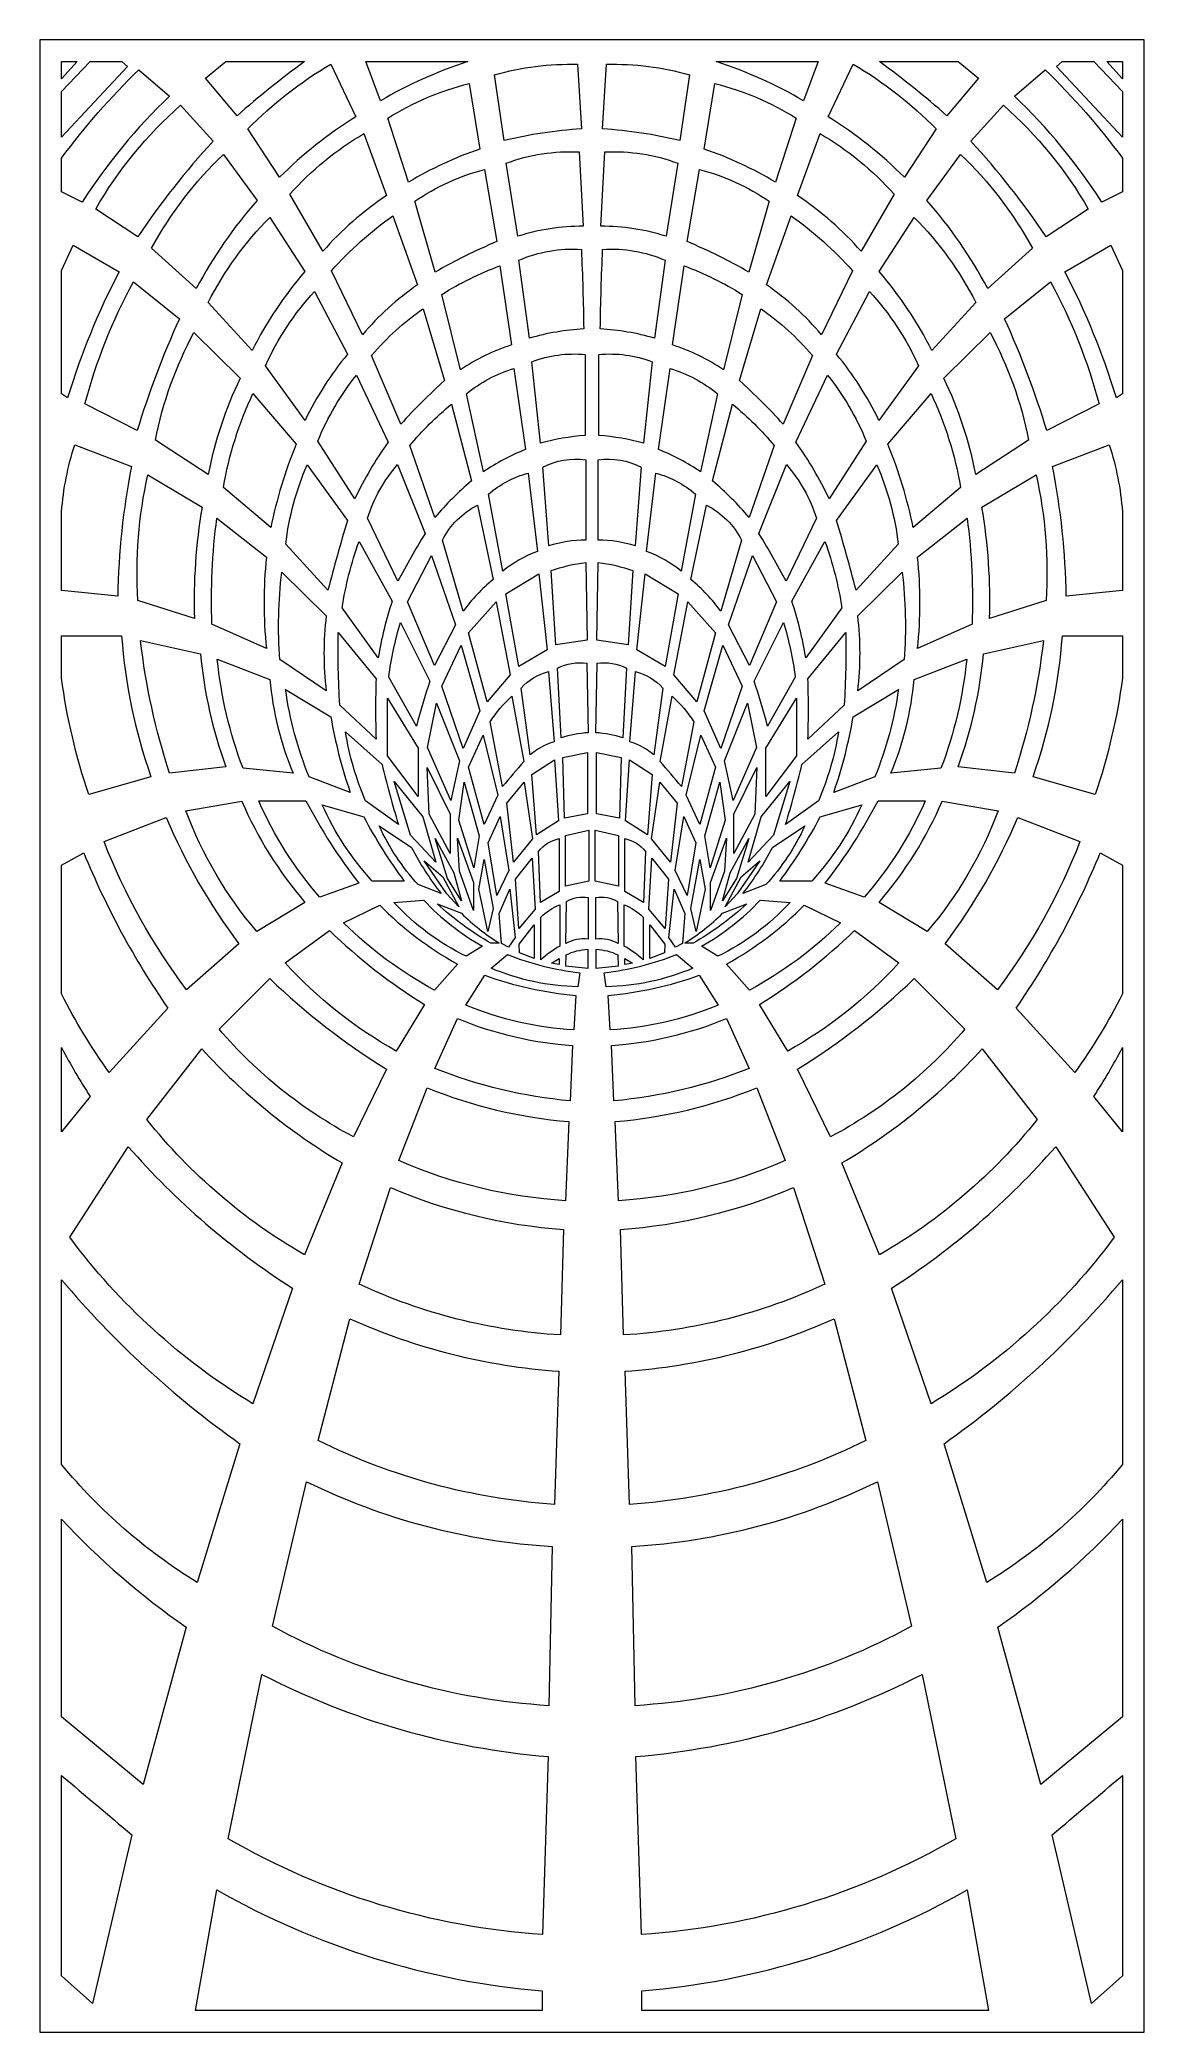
# Model space of a CAD drawing. Header units: centimetres. Extents: x -5.5 to 8.4, y -9.8 to 15.2.
import ezdxf

# ---------------------------------------------------------------- set-up
doc = ezdxf.new("R2010")
doc.units = ezdxf.units.CM
doc.header["$MEASUREMENT"] = 0
doc.layers.add('Plan 1', color=7, linetype='Continuous')

msp = doc.modelspace()

# ---------------------------------------------------------------- linework, layer by layer
at = {"layer": 'Plan 1', "color": 250, "lineweight": 9}
for points, knots in [([(-5.4565, 15.15383), (-5.4565, 15.15383), (8.39454, 15.15383), (8.39454, 15.15383), (8.39454, 15.15383), (8.39454, -9.82972), (8.39454, -9.82972), (8.39454, -9.82972), (-5.4565, -9.82972), (-5.4565, -9.82972), (-5.4565, -9.82972), (-5.4565, 15.15383), (-5.4565, 15.15383)], [0, 0, 0, 0, 0.25, 0.25, 0.25, 0.5, 0.5, 0.5, 0.75, 0.75, 0.75, 1, 1, 1, 1]), ([(-5.18394, 14.66402), (-5.18394, 14.66402), (-4.98912, 14.88128), (-4.98912, 14.88128), (-4.98912, 14.88128), (-5.18394, 14.88128), (-5.18394, 14.88128), (-5.18394, 14.88128), (-5.18394, 14.66402), (-5.18394, 14.66402)], [0, 0, 0, 0, 0.33333333, 0.33333333, 0.33333333, 0.66666667, 0.66666667, 0.66666667, 1, 1, 1, 1]), ([(-5.18394, 13.93245), (-5.18394, 13.93245), (-4.35663, 14.82078), (-4.35663, 14.82078), (-4.35663, 14.82078), (-4.42919, 14.88128), (-4.42919, 14.88128), (-4.42919, 14.88128), (-4.82525, 14.88128), (-4.82525, 14.88128), (-4.82525, 14.88128), (-5.18394, 14.50655), (-5.18394, 14.50655), (-5.18394, 14.50655), (-5.18394, 13.93245), (-5.18394, 13.93245)], [0, 0, 0, 0, 0.2, 0.2, 0.2, 0.4, 0.4, 0.4, 0.6, 0.6, 0.6, 0.8, 0.8, 0.8, 1, 1, 1, 1]), ([(-4.92434, 13.12032), (-4.61339, 13.60491), (-4.24596, 14.05069), (-3.82964, 14.44845), (-3.82964, 14.44845), (-4.21686, 14.77809), (-4.21686, 14.77809), (-4.56894, 14.43565), (-4.89241, 14.06487), (-5.18394, 13.66959), (-5.18394, 13.66959), (-5.18394, 13.24931), (-5.18394, 13.24931), (-5.18394, 13.24931), (-4.92434, 13.12032), (-4.92434, 13.12032)], [0, 0, 0, 0, 0.2, 0.2, 0.2, 0.4, 0.4, 0.4, 0.6, 0.6, 0.6, 0.8, 0.8, 0.8, 1, 1, 1, 1]), ([(-2.98269, 14.20268), (-2.71036, 14.44085), (-2.42799, 14.66725), (-2.1363, 14.88128), (-2.1363, 14.88128), (-3.12168, 14.88128), (-3.12168, 14.88128), (-3.12168, 14.88128), (-3.37684, 14.67329), (-3.37684, 14.67329), (-3.37684, 14.67329), (-2.98269, 14.20268), (-2.98269, 14.20268)], [0, 0, 0, 0, 0.25, 0.25, 0.25, 0.5, 0.5, 0.5, 0.75, 0.75, 0.75, 1, 1, 1, 1]), ([(-2.4491, 13.43005), (-2.16093, 13.71871), (-1.84085, 13.97353), (-1.49492, 14.18965), (-1.49492, 14.18965), (-1.80735, 14.84891), (-1.80735, 14.84891), (-2.18792, 14.624), (-2.53798, 14.35086), (-2.84869, 14.03641), (-2.84869, 14.03641), (-2.4491, 13.43005), (-2.4491, 13.43005)], [0, 0, 0, 0, 0.25, 0.25, 0.25, 0.5, 0.5, 0.5, 0.75, 0.75, 0.75, 1, 1, 1, 1]), ([(-1.18314, 14.39033), (-0.83692, 14.59247), (-0.47018, 14.75703), (-0.089, 14.88128), (-0.089, 14.88128), (-1.36854, 14.88128), (-1.36854, 14.88128), (-1.36854, 14.88128), (-1.18314, 14.39033), (-1.18314, 14.39033)], [0, 0, 0, 0, 0.33333333, 0.33333333, 0.33333333, 0.66666667, 0.66666667, 0.66666667, 1, 1, 1, 1]), ([(1.33639, 14.03658), (1.33639, 14.03658), (1.28771, 14.84681), (1.28771, 14.84681), (0.93611, 14.85693), (0.58499, 14.81206), (0.24723, 14.71387), (0.24723, 14.71387), (0.36824, 13.89145), (0.36824, 13.89145), (0.68624, 13.96745), (1.01011, 14.01601), (1.33639, 14.03658)], [0, 0, 0, 0, 0.25, 0.25, 0.25, 0.5, 0.5, 0.5, 0.75, 0.75, 0.75, 1, 1, 1, 1]), ([(2.5698, 13.89145), (2.5698, 13.89145), (2.69081, 14.71387), (2.69081, 14.71387), (2.35305, 14.81207), (2.00193, 14.85692), (1.65033, 14.84681), (1.65033, 14.84681), (1.60165, 14.03658), (1.60165, 14.03658), (1.92793, 14.01601), (2.25181, 13.96745), (2.5698, 13.89145)], [0, 0, 0, 0, 0.25, 0.25, 0.25, 0.5, 0.5, 0.5, 0.75, 0.75, 0.75, 1, 1, 1, 1]), ([(4.12118, 14.39033), (4.12118, 14.39033), (4.30658, 14.88128), (4.30658, 14.88128), (4.30658, 14.88128), (3.02704, 14.88128), (3.02704, 14.88128), (3.40821, 14.75702), (3.77496, 14.59248), (4.12118, 14.39033)], [0, 0, 0, 0, 0.33333333, 0.33333333, 0.33333333, 0.66666667, 0.66666667, 0.66666667, 1, 1, 1, 1]), ([(5.38714, 13.43005), (5.38714, 13.43005), (5.78673, 14.03641), (5.78673, 14.03641), (5.47603, 14.35087), (5.12596, 14.62399), (4.74539, 14.84891), (4.74539, 14.84891), (4.43296, 14.18965), (4.43296, 14.18965), (4.77888, 13.97352), (5.09898, 13.71871), (5.38714, 13.43005)], [0, 0, 0, 0, 0.25, 0.25, 0.25, 0.5, 0.5, 0.5, 0.75, 0.75, 0.75, 1, 1, 1, 1]), ([(5.92072, 14.20268), (5.92072, 14.20268), (6.31488, 14.67329), (6.31488, 14.67329), (6.31488, 14.67329), (6.05972, 14.88128), (6.05972, 14.88128), (6.05972, 14.88128), (5.07435, 14.88128), (5.07435, 14.88128), (5.36603, 14.66725), (5.6484, 14.44085), (5.92072, 14.20268)], [0, 0, 0, 0, 0.25, 0.25, 0.25, 0.5, 0.5, 0.5, 0.75, 0.75, 0.75, 1, 1, 1, 1]), ([(7.86238, 13.12032), (7.86238, 13.12032), (8.12198, 13.24931), (8.12198, 13.24931), (8.12198, 13.24931), (8.12198, 13.66959), (8.12198, 13.66959), (7.83046, 14.06487), (7.50698, 14.43564), (7.1549, 14.77809), (7.1549, 14.77809), (6.76768, 14.44845), (6.76768, 14.44845), (7.184, 14.05068), (7.55144, 13.60491), (7.86238, 13.12032)], [0, 0, 0, 0, 0.2, 0.2, 0.2, 0.4, 0.4, 0.4, 0.6, 0.6, 0.6, 0.8, 0.8, 0.8, 1, 1, 1, 1]), ([(8.12198, 13.93245), (8.12198, 13.93245), (8.12198, 14.50655), (8.12198, 14.50655), (8.12198, 14.50655), (7.76329, 14.88128), (7.76329, 14.88128), (7.76329, 14.88128), (7.36723, 14.88128), (7.36723, 14.88128), (7.36723, 14.88128), (7.29467, 14.82078), (7.29467, 14.82078), (7.29467, 14.82078), (8.12198, 13.93245), (8.12198, 13.93245)], [0, 0, 0, 0, 0.2, 0.2, 0.2, 0.4, 0.4, 0.4, 0.6, 0.6, 0.6, 0.8, 0.8, 0.8, 1, 1, 1, 1]), ([(8.12198, 14.66402), (8.12198, 14.66402), (8.12198, 14.88128), (8.12198, 14.88128), (8.12198, 14.88128), (7.92716, 14.88128), (7.92716, 14.88128), (7.92716, 14.88128), (8.12198, 14.66402), (8.12198, 14.66402)], [0, 0, 0, 0, 0.33333333, 0.33333333, 0.33333333, 0.66666667, 0.66666667, 0.66666667, 1, 1, 1, 1]), ([(-0.8326, 13.36725), (-0.55089, 13.53854), (-0.25116, 13.67812), (0.06125, 13.78348), (0.06125, 13.78348), (-0.0701, 14.60634), (-0.0701, 14.60634), (-0.43175, 14.51656), (-0.77683, 14.36952), (-1.0921, 14.17091), (-1.0921, 14.17091), (-0.8326, 13.36725), (-0.8326, 13.36725)], [0, 0, 0, 0, 0.25, 0.25, 0.25, 0.5, 0.5, 0.5, 0.75, 0.75, 0.75, 1, 1, 1, 1]), ([(3.77064, 13.36725), (3.77064, 13.36725), (4.03014, 14.17091), (4.03014, 14.17091), (3.71488, 14.36953), (3.36979, 14.51654), (3.00814, 14.60634), (3.00814, 14.60634), (2.87679, 13.78348), (2.87679, 13.78348), (3.18919, 13.67812), (3.48893, 13.53854), (3.77064, 13.36725)], [0, 0, 0, 0, 0.25, 0.25, 0.25, 0.5, 0.5, 0.5, 0.75, 0.75, 0.75, 1, 1, 1, 1]), ([(-4.22864, 12.68491), (-3.94348, 13.10762), (-3.62717, 13.50838), (-3.28227, 13.88394), (-3.28227, 13.88394), (-3.69082, 14.33358), (-3.69082, 14.33358), (-4.1137, 13.95969), (-4.4735, 13.5198), (-4.75613, 13.03119), (-4.75613, 13.03119), (-4.22864, 12.68491), (-4.22864, 12.68491)], [0, 0, 0, 0, 0.25, 0.25, 0.25, 0.5, 0.5, 0.5, 0.75, 0.75, 0.75, 1, 1, 1, 1]), ([(7.16668, 12.68491), (7.16668, 12.68491), (7.69417, 13.03119), (7.69417, 13.03119), (7.41156, 13.51981), (7.05173, 13.95968), (6.62886, 14.33358), (6.62886, 14.33358), (6.22031, 13.88394), (6.22031, 13.88394), (6.56521, 13.50838), (6.88152, 13.10762), (7.16668, 12.68491)], [0, 0, 0, 0, 0.25, 0.25, 0.25, 0.5, 0.5, 0.5, 0.75, 0.75, 0.75, 1, 1, 1, 1]), ([(-1.90772, 12.50218), (-1.67103, 12.76805), (-1.40222, 13.00338), (-1.10737, 13.20282), (-1.10737, 13.20282), (-1.39277, 13.97787), (-1.39277, 13.97787), (-1.73898, 13.7737), (-2.05186, 13.51747), (-2.3203, 13.21832), (-2.3203, 13.21832), (-1.90772, 12.50218), (-1.90772, 12.50218)], [0, 0, 0, 0, 0.25, 0.25, 0.25, 0.5, 0.5, 0.5, 0.75, 0.75, 0.75, 1, 1, 1, 1]), ([(1.36024, 12.81719), (1.36024, 12.81719), (1.30657, 13.74788), (1.30657, 13.74788), (0.99492, 13.76409), (0.68318, 13.71573), (0.39108, 13.60592), (0.39108, 13.60592), (0.53677, 12.69038), (0.53677, 12.69038), (0.80329, 12.77405), (1.08088, 12.81681), (1.36024, 12.81719)], [0, 0, 0, 0, 0.25, 0.25, 0.25, 0.5, 0.5, 0.5, 0.75, 0.75, 0.75, 1, 1, 1, 1]), ([(2.40127, 12.69038), (2.40127, 12.69038), (2.54696, 13.60592), (2.54696, 13.60592), (2.25486, 13.71575), (1.94312, 13.76408), (1.63147, 13.74788), (1.63147, 13.74788), (1.57781, 12.81719), (1.57781, 12.81719), (1.85716, 12.8168), (2.13475, 12.77406), (2.40127, 12.69038)], [0, 0, 0, 0, 0.25, 0.25, 0.25, 0.5, 0.5, 0.5, 0.75, 0.75, 0.75, 1, 1, 1, 1]), ([(4.84576, 12.50218), (4.84576, 12.50218), (5.25834, 13.21832), (5.25834, 13.21832), (4.98991, 13.51748), (4.67702, 13.77369), (4.33081, 13.97787), (4.33081, 13.97787), (4.04541, 13.20282), (4.04541, 13.20282), (4.34026, 13.00338), (4.60908, 12.76806), (4.84576, 12.50218)], [0, 0, 0, 0, 0.25, 0.25, 0.25, 0.5, 0.5, 0.5, 0.75, 0.75, 0.75, 1, 1, 1, 1]), ([(-3.49416, 12.03631), (-3.28306, 12.43297), (-3.02667, 12.80371), (-2.73001, 13.14121), (-2.73001, 13.14121), (-3.15273, 13.71802), (-3.15273, 13.71802), (-3.51374, 13.37546), (-3.81834, 12.97777), (-4.05508, 12.54001), (-4.05508, 12.54001), (-3.49416, 12.03631), (-3.49416, 12.03631)], [0, 0, 0, 0, 0.25, 0.25, 0.25, 0.5, 0.5, 0.5, 0.75, 0.75, 0.75, 1, 1, 1, 1]), ([(-0.50002, 12.2401), (-0.2501, 12.38567), (0.00949, 12.51387), (0.27697, 12.62385), (0.27697, 12.62385), (0.11887, 13.52678), (0.11887, 13.52678), (-0.19263, 13.44613), (-0.48775, 13.31165), (-0.753, 13.12949), (-0.753, 13.12949), (-0.50002, 12.2401), (-0.50002, 12.2401)], [0, 0, 0, 0, 0.25, 0.25, 0.25, 0.5, 0.5, 0.5, 0.75, 0.75, 0.75, 1, 1, 1, 1]), ([(3.43806, 12.2401), (3.43806, 12.2401), (3.69104, 13.12949), (3.69104, 13.12949), (3.42579, 13.31166), (3.13067, 13.44612), (2.81917, 13.52678), (2.81917, 13.52678), (2.66106, 12.62385), (2.66106, 12.62385), (2.92855, 12.51386), (3.18814, 12.38567), (3.43806, 12.2401)], [0, 0, 0, 0, 0.25, 0.25, 0.25, 0.5, 0.5, 0.5, 0.75, 0.75, 0.75, 1, 1, 1, 1]), ([(6.4322, 12.03631), (6.4322, 12.03631), (6.99312, 12.54001), (6.99312, 12.54001), (6.75639, 12.97778), (6.45178, 13.37545), (6.09077, 13.71802), (6.09077, 13.71802), (5.66805, 13.14121), (5.66805, 13.14121), (5.9647, 12.8037), (6.22111, 12.43298), (6.4322, 12.03631)], [0, 0, 0, 0, 0.25, 0.25, 0.25, 0.5, 0.5, 0.5, 0.75, 0.75, 0.75, 1, 1, 1, 1]), ([(-2.79228, 11.26021), (-2.61301, 11.61489), (-2.39174, 11.9466), (-2.13312, 12.24834), (-2.13312, 12.24834), (-2.57376, 12.925), (-2.57376, 12.925), (-2.88376, 12.61242), (-3.1436, 12.25367), (-3.34397, 11.86168), (-3.34397, 11.86168), (-2.79228, 11.26021), (-2.79228, 11.26021)], [0, 0, 0, 0, 0.25, 0.25, 0.25, 0.5, 0.5, 0.5, 0.75, 0.75, 0.75, 1, 1, 1, 1]), ([(-1.40904, 11.45415), (-1.20987, 11.69371), (-0.97827, 11.90423), (-0.72082, 12.07968), (-0.72082, 12.07968), (-1.02866, 12.94888), (-1.02866, 12.94888), (-1.31013, 12.74724), (-1.56873, 12.51537), (-1.79978, 12.25749), (-1.79978, 12.25749), (-1.40904, 11.45415), (-1.40904, 11.45415)], [0, 0, 0, 0, 0.25, 0.25, 0.25, 0.5, 0.5, 0.5, 0.75, 0.75, 0.75, 1, 1, 1, 1]), ([(4.34708, 11.45415), (4.34708, 11.45415), (4.73782, 12.25749), (4.73782, 12.25749), (4.50679, 12.51537), (4.24817, 12.74724), (3.9667, 12.94888), (3.9667, 12.94888), (3.65886, 12.07968), (3.65886, 12.07968), (3.91631, 11.90422), (4.14791, 11.69372), (4.34708, 11.45415)], [0, 0, 0, 0, 0.25, 0.25, 0.25, 0.5, 0.5, 0.5, 0.75, 0.75, 0.75, 1, 1, 1, 1]), ([(5.73032, 11.26021), (5.73032, 11.26021), (6.28201, 11.86168), (6.28201, 11.86168), (6.08165, 12.25367), (5.82179, 12.61242), (5.5118, 12.925), (5.5118, 12.925), (5.07116, 12.24834), (5.07116, 12.24834), (5.32978, 11.9466), (5.55106, 11.61489), (5.73032, 11.26021)], [0, 0, 0, 0, 0.25, 0.25, 0.25, 0.5, 0.5, 0.5, 0.75, 0.75, 0.75, 1, 1, 1, 1]), ([(-5.10901, 10.66348), (-4.94344, 11.20895), (-4.72716, 11.73762), (-4.46291, 12.24271), (-4.46291, 12.24271), (-5.03895, 12.58111), (-5.03895, 12.58111), (-5.03895, 12.58111), (-5.18394, 12.26216), (-5.18394, 12.26216), (-5.18394, 12.26216), (-5.18394, 10.71405), (-5.18394, 10.71405), (-5.18394, 10.71405), (-5.10901, 10.66348), (-5.10901, 10.66348)], [0, 0, 0, 0, 0.2, 0.2, 0.2, 0.4, 0.4, 0.4, 0.6, 0.6, 0.6, 0.8, 0.8, 0.8, 1, 1, 1, 1]), ([(1.36475, 11.52878), (1.36032, 11.86102), (1.35066, 12.19318), (1.33576, 12.52512), (1.06686, 12.54399), (0.79728, 12.49744), (0.55026, 12.38954), (0.55026, 12.38954), (0.68526, 11.4122), (0.68526, 11.4122), (0.9066, 11.47682), (1.13454, 11.51593), (1.36475, 11.52878)], [0, 0, 0, 0, 0.25, 0.25, 0.25, 0.5, 0.5, 0.5, 0.75, 0.75, 0.75, 1, 1, 1, 1]), ([(2.25278, 11.4122), (2.25278, 11.4122), (2.38778, 12.38954), (2.38778, 12.38954), (2.14077, 12.49746), (1.87118, 12.54397), (1.60228, 12.52512), (1.58738, 12.19318), (1.57772, 11.86102), (1.57329, 11.52878), (1.8035, 11.51593), (2.03145, 11.47682), (2.25278, 11.4122)], [0, 0, 0, 0, 0.25, 0.25, 0.25, 0.5, 0.5, 0.5, 0.75, 0.75, 0.75, 1, 1, 1, 1]), ([(8.04705, 10.66348), (8.04705, 10.66348), (8.12198, 10.71405), (8.12198, 10.71405), (8.12198, 10.71405), (8.12198, 12.26216), (8.12198, 12.26216), (8.12198, 12.26216), (7.97699, 12.58111), (7.97699, 12.58111), (7.97699, 12.58111), (7.40095, 12.24271), (7.40095, 12.24271), (7.6652, 11.73761), (7.88149, 11.20895), (8.04705, 10.66348)], [0, 0, 0, 0, 0.2, 0.2, 0.2, 0.4, 0.4, 0.4, 0.6, 0.6, 0.6, 0.8, 0.8, 0.8, 1, 1, 1, 1]), ([(-0.18053, 11.0154), (0.01652, 11.1499), (0.23178, 11.25542), (0.45878, 11.32879), (0.45878, 11.32879), (0.31442, 12.32113), (0.31442, 12.32113), (0.05961, 12.22495), (-0.18523, 12.10399), (-0.41647, 11.96005), (-0.41647, 11.96005), (-0.18053, 11.0154), (-0.18053, 11.0154)], [0, 0, 0, 0, 0.25, 0.25, 0.25, 0.5, 0.5, 0.5, 0.75, 0.75, 0.75, 1, 1, 1, 1]), ([(3.11857, 11.0154), (3.11857, 11.0154), (3.35451, 11.96005), (3.35451, 11.96005), (3.12327, 12.104), (2.87844, 12.22494), (2.62362, 12.32113), (2.62362, 12.32113), (2.47926, 11.32879), (2.47926, 11.32879), (2.70626, 11.25541), (2.92152, 11.1499), (3.11857, 11.0154)], [0, 0, 0, 0, 0.25, 0.25, 0.25, 0.5, 0.5, 0.5, 0.75, 0.75, 0.75, 1, 1, 1, 1]), ([(-4.23569, 10.2535), (-4.08995, 10.73165), (-3.91314, 11.19971), (-3.7064, 11.65481), (-3.7064, 11.65481), (-4.28212, 12.11882), (-4.28212, 12.11882), (-4.54484, 11.63418), (-4.74953, 11.12015), (-4.8919, 10.5876), (-4.8919, 10.5876), (-4.23569, 10.2535), (-4.23569, 10.2535)], [0, 0, 0, 0, 0.25, 0.25, 0.25, 0.5, 0.5, 0.5, 0.75, 0.75, 0.75, 1, 1, 1, 1]), ([(-2.12874, 10.38158), (-1.9859, 10.67842), (-1.80785, 10.9569), (-1.59836, 11.21112), (-1.59836, 11.21112), (-2.0116, 12.00012), (-2.0116, 12.00012), (-2.26492, 11.72444), (-2.47215, 11.4096), (-2.62524, 11.06794), (-2.62524, 11.06794), (-2.12874, 10.38158), (-2.12874, 10.38158)], [0, 0, 0, 0, 0.25, 0.25, 0.25, 0.5, 0.5, 0.5, 0.75, 0.75, 0.75, 1, 1, 1, 1]), ([(5.06678, 10.38158), (5.06678, 10.38158), (5.56328, 11.06794), (5.56328, 11.06794), (5.4102, 11.40961), (5.20295, 11.72443), (4.94964, 12.00012), (4.94964, 12.00012), (4.5364, 11.21112), (4.5364, 11.21112), (4.74589, 10.9569), (4.92395, 10.67842), (5.06678, 10.38158)], [0, 0, 0, 0, 0.25, 0.25, 0.25, 0.5, 0.5, 0.5, 0.75, 0.75, 0.75, 1, 1, 1, 1]), ([(7.17374, 10.2535), (7.17374, 10.2535), (7.82994, 10.5876), (7.82994, 10.5876), (7.68758, 11.12015), (7.48287, 11.63418), (7.22017, 12.11882), (7.22017, 12.11882), (6.64444, 11.65481), (6.64444, 11.65481), (6.85118, 11.1997), (7.02799, 10.73165), (7.17374, 10.2535)], [0, 0, 0, 0, 0.25, 0.25, 0.25, 0.5, 0.5, 0.5, 0.75, 0.75, 0.75, 1, 1, 1, 1]), ([(-0.92977, 10.33294), (-0.75592, 10.52424), (-0.57305, 10.70711), (-0.38175, 10.88095), (-0.38175, 10.88095), (-0.6478, 11.78236), (-0.6478, 11.78236), (-0.88787, 11.61625), (-1.10541, 11.41961), (-1.29483, 11.19747), (-1.29483, 11.19747), (-0.92977, 10.33294), (-0.92977, 10.33294)], [0, 0, 0, 0, 0.25, 0.25, 0.25, 0.5, 0.5, 0.5, 0.75, 0.75, 0.75, 1, 1, 1, 1]), ([(3.86781, 10.33294), (3.86781, 10.33294), (4.23287, 11.19747), (4.23287, 11.19747), (4.04345, 11.41961), (3.82591, 11.61625), (3.58585, 11.78236), (3.58585, 11.78236), (3.31979, 10.88095), (3.31979, 10.88095), (3.51109, 10.70711), (3.69396, 10.52424), (3.86781, 10.33294)], [0, 0, 0, 0, 0.25, 0.25, 0.25, 0.5, 0.5, 0.5, 0.75, 0.75, 0.75, 1, 1, 1, 1]), ([(-3.346, 9.70209), (-3.26321, 10.1201), (-3.12829, 10.52596), (-2.94431, 10.91035), (-2.94431, 10.91035), (-3.52322, 11.48497), (-3.52322, 11.48497), (-3.75075, 11.06154), (-3.91403, 10.60649), (-4.00761, 10.13501), (-4.00761, 10.13501), (-3.346, 9.70209), (-3.346, 9.70209)], [0, 0, 0, 0, 0.25, 0.25, 0.25, 0.5, 0.5, 0.5, 0.75, 0.75, 0.75, 1, 1, 1, 1]), ([(6.28405, 9.70209), (6.28405, 9.70209), (6.94565, 10.13501), (6.94565, 10.13501), (6.85208, 10.60649), (6.68878, 11.06154), (6.46126, 11.48497), (6.46126, 11.48497), (5.88235, 10.91035), (5.88235, 10.91035), (6.06632, 10.52596), (6.20126, 10.1201), (6.28405, 9.70209)], [0, 0, 0, 0, 0.25, 0.25, 0.25, 0.5, 0.5, 0.5, 0.75, 0.75, 0.75, 1, 1, 1, 1]), ([(0.10729, 9.7362), (0.27235, 9.84947), (0.44967, 9.94365), (0.63594, 10.01697), (0.63594, 10.01697), (0.4866, 11.03059), (0.4866, 11.03059), (0.27062, 10.96623), (0.06963, 10.85925), (-0.1044, 10.71606), (-0.1044, 10.71606), (0.10729, 9.7362), (0.10729, 9.7362)], [0, 0, 0, 0, 0.25, 0.25, 0.25, 0.5, 0.5, 0.5, 0.75, 0.75, 0.75, 1, 1, 1, 1]), ([(1.3831, 10.19282), (1.3831, 10.19282), (1.3831, 11.2073), (1.3831, 11.2073), (1.15629, 11.2298), (0.92725, 11.19911), (0.71432, 11.11778), (0.71432, 11.11778), (0.82181, 10.09733), (0.82181, 10.09733), (1.00573, 10.14567), (1.19355, 10.17762), (1.3831, 10.19282)], [0, 0, 0, 0, 0.25, 0.25, 0.25, 0.5, 0.5, 0.5, 0.75, 0.75, 0.75, 1, 1, 1, 1]), ([(2.11623, 10.09733), (2.11623, 10.09733), (2.22372, 11.11778), (2.22372, 11.11778), (2.01079, 11.19913), (1.78175, 11.22978), (1.55494, 11.2073), (1.55494, 11.2073), (1.55494, 10.19282), (1.55494, 10.19282), (1.74449, 10.17762), (1.93231, 10.14567), (2.11623, 10.09733)], [0, 0, 0, 0, 0.25, 0.25, 0.25, 0.5, 0.5, 0.5, 0.75, 0.75, 0.75, 1, 1, 1, 1]), ([(2.83075, 9.7362), (2.83075, 9.7362), (3.04244, 10.71606), (3.04244, 10.71606), (2.86842, 10.85926), (2.66742, 10.96622), (2.45144, 11.03059), (2.45144, 11.03059), (2.3021, 10.01697), (2.3021, 10.01697), (2.48837, 9.94365), (2.6657, 9.84947), (2.83075, 9.7362)], [0, 0, 0, 0, 0.25, 0.25, 0.25, 0.5, 0.5, 0.5, 0.75, 0.75, 0.75, 1, 1, 1, 1]), ([(-1.50618, 9.3962), (-1.38884, 9.64652), (-1.24848, 9.88535), (-1.08684, 10.10964), (-1.08684, 10.10964), (-1.48502, 10.95008), (-1.48502, 10.95008), (-1.68411, 10.69798), (-1.84725, 10.41939), (-1.96974, 10.12244), (-1.96974, 10.12244), (-1.50618, 9.3962), (-1.50618, 9.3962)], [0, 0, 0, 0, 0.25, 0.25, 0.25, 0.5, 0.5, 0.5, 0.75, 0.75, 0.75, 1, 1, 1, 1]), ([(4.44422, 9.3962), (4.44422, 9.3962), (4.90778, 10.12244), (4.90778, 10.12244), (4.7853, 10.41939), (4.62214, 10.69798), (4.42306, 10.95008), (4.42306, 10.95008), (4.02488, 10.10964), (4.02488, 10.10964), (4.18652, 9.88535), (4.32689, 9.64652), (4.44422, 9.3962)], [0, 0, 0, 0, 0.25, 0.25, 0.25, 0.5, 0.5, 0.5, 0.75, 0.75, 0.75, 1, 1, 1, 1]), ([(-2.5606, 9.03687), (-2.48624, 9.39396), (-2.38008, 9.74363), (-2.24335, 10.08179), (-2.24335, 10.08179), (-2.78401, 10.72036), (-2.78401, 10.72036), (-2.95861, 10.34532), (-3.08331, 9.94891), (-3.15489, 9.54146), (-3.15489, 9.54146), (-2.5606, 9.03687), (-2.5606, 9.03687)], [0, 0, 0, 0, 0.25, 0.25, 0.25, 0.5, 0.5, 0.5, 0.75, 0.75, 0.75, 1, 1, 1, 1]), ([(-0.50119, 9.16556), (-0.36098, 9.33059), (-0.20764, 9.48394), (-0.04261, 9.62413), (-0.04261, 9.62413), (-0.29414, 10.5841), (-0.29414, 10.5841), (-0.48411, 10.42777), (-0.6591, 10.254), (-0.81676, 10.06513), (-0.81676, 10.06513), (-0.50119, 9.16556), (-0.50119, 9.16556)], [0, 0, 0, 0, 0.25, 0.25, 0.25, 0.5, 0.5, 0.5, 0.75, 0.75, 0.75, 1, 1, 1, 1]), ([(3.43922, 9.16556), (3.43922, 9.16556), (3.7548, 10.06513), (3.7548, 10.06513), (3.59714, 10.254), (3.42215, 10.42777), (3.23218, 10.5841), (3.23218, 10.5841), (2.98065, 9.62413), (2.98065, 9.62413), (3.14568, 9.48394), (3.29902, 9.33059), (3.43922, 9.16556)], [0, 0, 0, 0, 0.25, 0.25, 0.25, 0.5, 0.5, 0.5, 0.75, 0.75, 0.75, 1, 1, 1, 1]), ([(5.49864, 9.03687), (5.49864, 9.03687), (6.09293, 9.54146), (6.09293, 9.54146), (6.02136, 9.94891), (5.89664, 10.34532), (5.72205, 10.72036), (5.72205, 10.72036), (5.18139, 10.08179), (5.18139, 10.08179), (5.31812, 9.74362), (5.42428, 9.39396), (5.49864, 9.03687)], [0, 0, 0, 0, 0.25, 0.25, 0.25, 0.5, 0.5, 0.5, 0.75, 0.75, 0.75, 1, 1, 1, 1]), ([(-4.47922, 8.17887), (-4.46925, 8.72375), (-4.41217, 9.26667), (-4.30858, 9.8017), (-4.30858, 9.8017), (-5.01866, 10.07676), (-5.01866, 10.07676), (-5.10663, 9.80369), (-5.1621, 9.52114), (-5.18394, 9.23509), (-5.18394, 9.23509), (-5.18394, 8.25039), (-5.18394, 8.25039), (-5.18394, 8.25039), (-4.47922, 8.17887), (-4.47922, 8.17887)], [0, 0, 0, 0, 0.2, 0.2, 0.2, 0.4, 0.4, 0.4, 0.6, 0.6, 0.6, 0.8, 0.8, 0.8, 1, 1, 1, 1]), ([(7.41726, 8.17887), (7.41726, 8.17887), (8.12198, 8.25039), (8.12198, 8.25039), (8.12198, 8.25039), (8.12198, 9.23509), (8.12198, 9.23509), (8.10015, 9.52114), (8.04467, 9.80369), (7.9567, 10.07676), (7.9567, 10.07676), (7.24662, 9.8017), (7.24662, 9.8017), (7.35021, 9.26667), (7.4073, 8.72375), (7.41726, 8.17887)], [0, 0, 0, 0, 0.2, 0.2, 0.2, 0.4, 0.4, 0.4, 0.6, 0.6, 0.6, 0.8, 0.8, 0.8, 1, 1, 1, 1]), ([(-1.84294, 8.25264), (-1.76749, 8.54557), (-1.68573, 8.83683), (-1.59775, 9.12626), (-1.59775, 9.12626), (-2.10235, 9.82586), (-2.10235, 9.82586), (-2.24045, 9.50817), (-2.33144, 9.17193), (-2.37241, 8.82795), (-2.37241, 8.82795), (-1.84294, 8.25264), (-1.84294, 8.25264)], [0, 0, 0, 0, 0.25, 0.25, 0.25, 0.5, 0.5, 0.5, 0.75, 0.75, 0.75, 1, 1, 1, 1]), ([(-0.96535, 8.36461), (-0.85872, 8.56904), (-0.74443, 8.76935), (-0.62267, 8.96513), (-0.62267, 8.96513), (-0.96913, 9.82772), (-0.96913, 9.82772), (-1.13895, 9.63105), (-1.26749, 9.40213), (-1.34705, 9.15478), (-1.34705, 9.15478), (-0.96535, 8.36461), (-0.96535, 8.36461)], [0, 0, 0, 0, 0.25, 0.25, 0.25, 0.5, 0.5, 0.5, 0.75, 0.75, 0.75, 1, 1, 1, 1]), ([(1.39023, 8.87892), (1.39023, 8.87892), (1.39023, 9.88744), (1.39023, 9.88744), (1.20572, 9.91314), (1.01769, 9.88116), (0.85202, 9.79599), (0.85202, 9.79599), (0.92767, 8.80729), (0.92767, 8.80729), (1.07698, 8.85604), (1.23317, 8.88023), (1.39023, 8.87892)], [0, 0, 0, 0, 0.25, 0.25, 0.25, 0.5, 0.5, 0.5, 0.75, 0.75, 0.75, 1, 1, 1, 1]), ([(2.01037, 8.80729), (2.01037, 8.80729), (2.08602, 9.79599), (2.08602, 9.79599), (1.92036, 9.88118), (1.73232, 9.91312), (1.54781, 9.88744), (1.54781, 9.88744), (1.54781, 8.87892), (1.54781, 8.87892), (1.70487, 8.88022), (1.86106, 8.85605), (2.01037, 8.80729)], [0, 0, 0, 0, 0.25, 0.25, 0.25, 0.5, 0.5, 0.5, 0.75, 0.75, 0.75, 1, 1, 1, 1]), ([(3.90339, 8.36461), (3.90339, 8.36461), (4.28509, 9.15478), (4.28509, 9.15478), (4.20555, 9.40213), (4.07698, 9.63104), (3.90717, 9.82772), (3.90717, 9.82772), (3.56071, 8.96513), (3.56071, 8.96513), (3.68247, 8.76935), (3.79676, 8.56904), (3.90339, 8.36461)], [0, 0, 0, 0, 0.25, 0.25, 0.25, 0.5, 0.5, 0.5, 0.75, 0.75, 0.75, 1, 1, 1, 1]), ([(4.78098, 8.25264), (4.78098, 8.25264), (5.31045, 8.82795), (5.31045, 8.82795), (5.26949, 9.17193), (5.17848, 9.50817), (5.04039, 9.82586), (5.04039, 9.82586), (4.53579, 9.12626), (4.53579, 9.12626), (4.62378, 8.83683), (4.70553, 8.54557), (4.78098, 8.25264)], [0, 0, 0, 0, 0.25, 0.25, 0.25, 0.5, 0.5, 0.5, 0.75, 0.75, 0.75, 1, 1, 1, 1]), ([(-3.51811, 7.89613), (-3.53268, 8.36369), (-3.50019, 8.83144), (-3.42108, 9.29249), (-3.42108, 9.29249), (-4.10028, 9.69976), (-4.10028, 9.69976), (-4.21835, 9.18344), (-4.26084, 8.65255), (-4.22642, 8.12402), (-4.22642, 8.12402), (-3.51811, 7.89613), (-3.51811, 7.89613)], [0, 0, 0, 0, 0.25, 0.25, 0.25, 0.5, 0.5, 0.5, 0.75, 0.75, 0.75, 1, 1, 1, 1]), ([(0.35126, 8.49286), (0.48079, 8.59811), (0.62715, 8.68068), (0.78422, 8.73713), (0.78422, 8.73713), (0.669, 9.72117), (0.669, 9.72117), (0.4847, 9.67162), (0.31394, 9.58092), (0.16969, 9.45596), (0.16969, 9.45596), (0.35126, 8.49286), (0.35126, 8.49286)], [0, 0, 0, 0, 0.25, 0.25, 0.25, 0.5, 0.5, 0.5, 0.75, 0.75, 0.75, 1, 1, 1, 1]), ([(2.58678, 8.49286), (2.58678, 8.49286), (2.76835, 9.45596), (2.76835, 9.45596), (2.6241, 9.58093), (2.45334, 9.67161), (2.26904, 9.72117), (2.26904, 9.72117), (2.15382, 8.73713), (2.15382, 8.73713), (2.3109, 8.68068), (2.45725, 8.59812), (2.58678, 8.49286)], [0, 0, 0, 0, 0.25, 0.25, 0.25, 0.5, 0.5, 0.5, 0.75, 0.75, 0.75, 1, 1, 1, 1]), ([(6.45615, 7.89613), (6.45615, 7.89613), (7.16446, 8.12402), (7.16446, 8.12402), (7.19889, 8.65255), (7.15638, 9.18344), (7.03832, 9.69976), (7.03832, 9.69976), (6.35912, 9.29249), (6.35912, 9.29249), (6.43822, 8.83144), (6.47073, 8.36369), (6.45615, 7.89613)], [0, 0, 0, 0, 0.25, 0.25, 0.25, 0.5, 0.5, 0.5, 0.75, 0.75, 0.75, 1, 1, 1, 1]), ([(-0.14807, 7.98792), (-0.03945, 8.13635), (0.08739, 8.27048), (0.22952, 8.38722), (0.22952, 8.38722), (0.0318, 9.31756), (0.0318, 9.31756), (-0.15772, 9.22209), (-0.31161, 9.06816), (-0.40711, 8.87865), (-0.40711, 8.87865), (-0.14807, 7.98792), (-0.14807, 7.98792)], [0, 0, 0, 0, 0.25, 0.25, 0.25, 0.5, 0.5, 0.5, 0.75, 0.75, 0.75, 1, 1, 1, 1]), ([(3.08611, 7.98792), (3.08611, 7.98792), (3.34515, 8.87865), (3.34515, 8.87865), (3.24968, 9.06818), (3.09575, 9.22207), (2.90624, 9.31756), (2.90624, 9.31756), (2.70852, 8.38722), (2.70852, 8.38722), (2.85065, 8.27048), (2.97749, 8.13635), (3.08611, 7.98792)], [0, 0, 0, 0, 0.25, 0.25, 0.25, 0.5, 0.5, 0.5, 0.75, 0.75, 0.75, 1, 1, 1, 1]), ([(-2.61408, 7.52249), (-2.65475, 7.90348), (-2.65475, 8.28765), (-2.61408, 8.66866), (-2.61408, 8.66866), (-3.23632, 9.15638), (-3.23632, 9.15638), (-3.29381, 8.71588), (-3.31421, 8.27124), (-3.29732, 7.82732), (-3.29732, 7.82732), (-2.61408, 7.52249), (-2.61408, 7.52249)], [0, 0, 0, 0, 0.25, 0.25, 0.25, 0.5, 0.5, 0.5, 0.75, 0.75, 0.75, 1, 1, 1, 1]), ([(5.55212, 7.52249), (5.55212, 7.52249), (6.23536, 7.82732), (6.23536, 7.82732), (6.25225, 8.27124), (6.23184, 8.71588), (6.17436, 9.15638), (6.17436, 9.15638), (5.55212, 8.66866), (5.55212, 8.66866), (5.59279, 8.28765), (5.59279, 7.90348), (5.55212, 7.52249)], [0, 0, 0, 0, 0.25, 0.25, 0.25, 0.5, 0.5, 0.5, 0.75, 0.75, 0.75, 1, 1, 1, 1]), ([(-1.21192, 7.40232), (-1.17393, 7.64472), (-1.11525, 7.88339), (-1.03651, 8.11578), (-1.03651, 8.11578), (-1.45262, 8.86187), (-1.45262, 8.86187), (-1.55055, 8.59232), (-1.62161, 8.3137), (-1.66475, 8.03016), (-1.66475, 8.03016), (-1.21192, 7.40232), (-1.21192, 7.40232)], [0, 0, 0, 0, 0.25, 0.25, 0.25, 0.5, 0.5, 0.5, 0.75, 0.75, 0.75, 1, 1, 1, 1]), ([(4.14996, 7.40232), (4.14996, 7.40232), (4.60279, 8.03016), (4.60279, 8.03016), (4.55966, 8.3137), (4.48858, 8.59232), (4.39066, 8.86187), (4.39066, 8.86187), (3.97455, 8.11578), (3.97455, 8.11578), (4.05329, 7.88339), (4.11197, 7.64472), (4.14996, 7.40232)], [0, 0, 0, 0, 0.25, 0.25, 0.25, 0.5, 0.5, 0.5, 0.75, 0.75, 0.75, 1, 1, 1, 1]), ([(-0.50639, 7.3068), (-0.50639, 7.3068), (-0.24139, 7.81991), (-0.24139, 7.81991), (-0.24139, 7.81991), (-0.54503, 8.68615), (-0.54503, 8.68615), (-0.54503, 8.68615), (-0.84315, 8.10682), (-0.84315, 8.10682), (-0.84315, 8.10682), (-0.50639, 7.3068), (-0.50639, 7.3068)], [0, 0, 0, 0, 0.25, 0.25, 0.25, 0.5, 0.5, 0.5, 0.75, 0.75, 0.75, 1, 1, 1, 1]), ([(1.40805, 7.62487), (1.40805, 7.62487), (1.39196, 8.59926), (1.39196, 8.59926), (1.24342, 8.58182), (1.09724, 8.54797), (0.95616, 8.49834), (0.95616, 8.49834), (1.01511, 7.56558), (1.01511, 7.56558), (1.01511, 7.56558), (1.40805, 7.62487), (1.40805, 7.62487)], [0, 0, 0, 0, 0.25, 0.25, 0.25, 0.5, 0.5, 0.5, 0.75, 0.75, 0.75, 1, 1, 1, 1]), ([(1.92293, 7.56558), (1.92293, 7.56558), (1.98188, 8.49834), (1.98188, 8.49834), (1.8408, 8.54797), (1.69462, 8.58182), (1.54608, 8.59926), (1.54608, 8.59926), (1.52999, 7.62487), (1.52999, 7.62487), (1.52999, 7.62487), (1.92293, 7.56558), (1.92293, 7.56558)], [0, 0, 0, 0, 0.25, 0.25, 0.25, 0.5, 0.5, 0.5, 0.75, 0.75, 0.75, 1, 1, 1, 1]), ([(3.44443, 7.3068), (3.44443, 7.3068), (3.7812, 8.10682), (3.7812, 8.10682), (3.7812, 8.10682), (3.48307, 8.68615), (3.48307, 8.68615), (3.48307, 8.68615), (3.17943, 7.81991), (3.17943, 7.81991), (3.17943, 7.81991), (3.44443, 7.3068), (3.44443, 7.3068)], [0, 0, 0, 0, 0.25, 0.25, 0.25, 0.5, 0.5, 0.5, 0.75, 0.75, 0.75, 1, 1, 1, 1]), ([(-1.86487, 6.99017), (-1.90195, 7.30312), (-1.90195, 7.61927), (-1.86487, 7.93221), (-1.86487, 7.93221), (-2.42232, 8.48033), (-2.42232, 8.48033), (-2.46538, 8.11581), (-2.47353, 7.74794), (-2.44666, 7.38186), (-2.44666, 7.38186), (-1.86487, 6.99017), (-1.86487, 6.99017)], [0, 0, 0, 0, 0.25, 0.25, 0.25, 0.5, 0.5, 0.5, 0.75, 0.75, 0.75, 1, 1, 1, 1]), ([(0.55225, 7.29535), (0.55225, 7.29535), (0.90568, 7.50514), (0.90568, 7.50514), (0.90568, 7.50514), (0.80204, 8.45851), (0.80204, 8.45851), (0.80204, 8.45851), (0.39016, 8.20888), (0.39016, 8.20888), (0.39016, 8.20888), (0.55225, 7.29535), (0.55225, 7.29535)], [0, 0, 0, 0, 0.25, 0.25, 0.25, 0.5, 0.5, 0.5, 0.75, 0.75, 0.75, 1, 1, 1, 1]), ([(2.38579, 7.29535), (2.38579, 7.29535), (2.54788, 8.20888), (2.54788, 8.20888), (2.54788, 8.20888), (2.136, 8.45851), (2.136, 8.45851), (2.136, 8.45851), (2.03236, 7.50514), (2.03236, 7.50514), (2.03236, 7.50514), (2.38579, 7.29535), (2.38579, 7.29535)], [0, 0, 0, 0, 0.25, 0.25, 0.25, 0.5, 0.5, 0.5, 0.75, 0.75, 0.75, 1, 1, 1, 1]), ([(4.80292, 6.99017), (4.80292, 6.99017), (5.3847, 7.38186), (5.3847, 7.38186), (5.41157, 7.74794), (5.40341, 8.11581), (5.36037, 8.48033), (5.36037, 8.48033), (4.80292, 7.93221), (4.80292, 7.93221), (4.83999, 7.61927), (4.83999, 7.30312), (4.80292, 6.99017)], [0, 0, 0, 0, 0.25, 0.25, 0.25, 0.5, 0.5, 0.5, 0.75, 0.75, 0.75, 1, 1, 1, 1]), ([(0.15244, 6.85274), (0.15244, 6.85274), (0.44407, 7.19276), (0.44407, 7.19276), (0.44407, 7.19276), (0.26505, 8.10728), (0.26505, 8.10728), (0.26505, 8.10728), (-0.08189, 7.71805), (-0.08189, 7.71805), (-0.08189, 7.71805), (0.15244, 6.85274), (0.15244, 6.85274)], [0, 0, 0, 0, 0.25, 0.25, 0.25, 0.5, 0.5, 0.5, 0.75, 0.75, 0.75, 1, 1, 1, 1]), ([(2.7856, 6.85274), (2.7856, 6.85274), (3.01993, 7.71805), (3.01993, 7.71805), (3.01993, 7.71805), (2.67299, 8.10728), (2.67299, 8.10728), (2.67299, 8.10728), (2.49397, 7.19276), (2.49397, 7.19276), (2.49397, 7.19276), (2.7856, 6.85274), (2.7856, 6.85274)], [0, 0, 0, 0, 0.25, 0.25, 0.25, 0.5, 0.5, 0.5, 0.75, 0.75, 0.75, 1, 1, 1, 1]), ([(-0.7338, 6.54602), (-0.6825, 6.73654), (-0.6261, 6.92564), (-0.56466, 7.11312), (-0.56466, 7.11312), (-0.93149, 7.84751), (-0.93149, 7.84751), (-1.00125, 7.62431), (-1.05114, 7.39533), (-1.08055, 7.16335), (-1.08055, 7.16335), (-0.7338, 6.54602), (-0.7338, 6.54602)], [0, 0, 0, 0, 0.25, 0.25, 0.25, 0.5, 0.5, 0.5, 0.75, 0.75, 0.75, 1, 1, 1, 1]), ([(3.67184, 6.54602), (3.67184, 6.54602), (4.01859, 7.16335), (4.01859, 7.16335), (3.98918, 7.39533), (3.93929, 7.62431), (3.86953, 7.84751), (3.86953, 7.84751), (3.50269, 7.11312), (3.50269, 7.11312), (3.56415, 6.92564), (3.62054, 6.73654), (3.67184, 6.54602)], [0, 0, 0, 0, 0.25, 0.25, 0.25, 0.5, 0.5, 0.5, 0.75, 0.75, 0.75, 1, 1, 1, 1]), ([(-4.06298, 5.91358), (-4.26242, 6.48311), (-4.38601, 7.07627), (-4.43057, 7.67806), (-4.43057, 7.67806), (-5.18394, 7.67806), (-5.18394, 7.67806), (-5.18394, 7.67806), (-5.18394, 7.14927), (-5.18394, 7.14927), (-5.11746, 6.65333), (-5.00317, 6.16489), (-4.84272, 5.69093), (-4.84272, 5.69093), (-4.06298, 5.91358), (-4.06298, 5.91358)], [0, 0, 0, 0, 0.2, 0.2, 0.2, 0.4, 0.4, 0.4, 0.6, 0.6, 0.6, 0.8, 0.8, 0.8, 1, 1, 1, 1]), ([(-3.1244, 6.03907), (-3.28883, 6.4956), (-3.39561, 6.97076), (-3.44229, 7.45375), (-3.44229, 7.45375), (-4.19229, 7.62252), (-4.19229, 7.62252), (-4.12893, 7.05727), (-4.00741, 6.49996), (-3.82971, 5.95965), (-3.82971, 5.95965), (-3.1244, 6.03907), (-3.1244, 6.03907)], [0, 0, 0, 0, 0.25, 0.25, 0.25, 0.5, 0.5, 0.5, 0.75, 0.75, 0.75, 1, 1, 1, 1]), ([(-1.23878, 6.38633), (-1.24829, 6.63725), (-1.24829, 6.88841), (-1.23878, 7.13932), (-1.23878, 7.13932), (-1.71266, 7.72183), (-1.71266, 7.72183), (-1.71908, 7.41862), (-1.71276, 7.11523), (-1.6937, 6.81255), (-1.6937, 6.81255), (-1.23878, 6.38633), (-1.23878, 6.38633)], [0, 0, 0, 0, 0.25, 0.25, 0.25, 0.5, 0.5, 0.5, 0.75, 0.75, 0.75, 1, 1, 1, 1]), ([(-0.14597, 6.26731), (-0.14597, 6.26731), (0.06083, 6.73928), (0.06083, 6.73928), (0.06083, 6.73928), (-0.17376, 7.56292), (-0.17376, 7.56292), (-0.17376, 7.56292), (-0.41451, 7.05085), (-0.41451, 7.05085), (-0.41451, 7.05085), (-0.14597, 6.26731), (-0.14597, 6.26731)], [0, 0, 0, 0, 0.25, 0.25, 0.25, 0.5, 0.5, 0.5, 0.75, 0.75, 0.75, 1, 1, 1, 1]), ([(3.08401, 6.26731), (3.08401, 6.26731), (3.35255, 7.05085), (3.35255, 7.05085), (3.35255, 7.05085), (3.1118, 7.56292), (3.1118, 7.56292), (3.1118, 7.56292), (2.87721, 6.73928), (2.87721, 6.73928), (2.87721, 6.73928), (3.08401, 6.26731), (3.08401, 6.26731)], [0, 0, 0, 0, 0.25, 0.25, 0.25, 0.5, 0.5, 0.5, 0.75, 0.75, 0.75, 1, 1, 1, 1]), ([(4.17682, 6.38633), (4.17682, 6.38633), (4.63174, 6.81255), (4.63174, 6.81255), (4.6508, 7.11523), (4.65712, 7.41862), (4.6507, 7.72183), (4.6507, 7.72183), (4.17682, 7.13932), (4.17682, 7.13932), (4.18633, 6.88841), (4.18633, 6.63725), (4.17682, 6.38633)], [0, 0, 0, 0, 0.25, 0.25, 0.25, 0.5, 0.5, 0.5, 0.75, 0.75, 0.75, 1, 1, 1, 1]), ([(6.76775, 5.95965), (6.94546, 6.49996), (7.06696, 7.05727), (7.13033, 7.62252), (7.13033, 7.62252), (6.38033, 7.45375), (6.38033, 7.45375), (6.33364, 6.97076), (6.22688, 6.4956), (6.06245, 6.03907), (6.06245, 6.03907), (6.76775, 5.95965), (6.76775, 5.95965)], [0, 0, 0, 0, 0.25, 0.25, 0.25, 0.5, 0.5, 0.5, 0.75, 0.75, 0.75, 1, 1, 1, 1]), ([(7.78076, 5.69093), (7.94122, 6.16489), (8.0555, 6.65333), (8.12198, 7.14927), (8.12198, 7.14927), (8.12198, 7.67806), (8.12198, 7.67806), (8.12198, 7.67806), (7.36861, 7.67806), (7.36861, 7.67806), (7.32404, 7.07627), (7.20047, 6.4831), (7.00102, 5.91358), (7.00102, 5.91358), (7.78076, 5.69093), (7.78076, 5.69093)], [0, 0, 0, 0, 0.2, 0.2, 0.2, 0.4, 0.4, 0.4, 0.6, 0.6, 0.6, 0.8, 0.8, 0.8, 1, 1, 1, 1]), ([(-2.27892, 5.95617), (-2.43686, 6.33078), (-2.53547, 6.72758), (-2.57122, 7.13254), (-2.57122, 7.13254), (-3.23087, 7.38914), (-3.23087, 7.38914), (-3.18422, 6.92021), (-3.07526, 6.45948), (-2.90697, 6.01932), (-2.90697, 6.01932), (-2.27892, 5.95617), (-2.27892, 5.95617)], [0, 0, 0, 0, 0.25, 0.25, 0.25, 0.5, 0.5, 0.5, 0.75, 0.75, 0.75, 1, 1, 1, 1]), ([(1.42145, 6.4654), (1.42145, 6.4654), (1.40531, 7.33781), (1.40531, 7.33781), (1.2791, 7.35497), (1.15058, 7.33357), (1.03671, 7.27647), (1.03671, 7.27647), (1.08363, 6.40043), (1.08363, 6.40043), (1.19321, 6.43564), (1.30663, 6.45745), (1.42145, 6.4654)], [0, 0, 0, 0, 0.25, 0.25, 0.25, 0.5, 0.5, 0.5, 0.75, 0.75, 0.75, 1, 1, 1, 1]), ([(1.85441, 6.40043), (1.85441, 6.40043), (1.90133, 7.27647), (1.90133, 7.27647), (1.78747, 7.33358), (1.65894, 7.35496), (1.53273, 7.33781), (1.53273, 7.33781), (1.51659, 6.4654), (1.51659, 6.4654), (1.63141, 6.45745), (1.74483, 6.43564), (1.85441, 6.40043)], [0, 0, 0, 0, 0.25, 0.25, 0.25, 0.5, 0.5, 0.5, 0.75, 0.75, 0.75, 1, 1, 1, 1]), ([(5.21696, 5.95617), (5.21696, 5.95617), (5.84501, 6.01932), (5.84501, 6.01932), (6.01331, 6.45948), (6.12224, 6.92021), (6.16891, 7.38914), (6.16891, 7.38914), (5.50926, 7.13254), (5.50926, 7.13254), (5.4735, 6.72758), (5.37491, 6.33077), (5.21696, 5.95617)], [0, 0, 0, 0, 0.25, 0.25, 0.25, 0.5, 0.5, 0.5, 0.75, 0.75, 0.75, 1, 1, 1, 1]), ([(-1.56282, 5.71597), (-1.67088, 6.02407), (-1.75188, 6.34094), (-1.80495, 6.66311), (-1.80495, 6.66311), (-2.37444, 7.00872), (-2.37444, 7.00872), (-2.32194, 6.63234), (-2.2228, 6.26388), (-2.07937, 5.91197), (-2.07937, 5.91197), (-1.56282, 5.71597), (-1.56282, 5.71597)], [0, 0, 0, 0, 0.25, 0.25, 0.25, 0.5, 0.5, 0.5, 0.75, 0.75, 0.75, 1, 1, 1, 1]), ([(0.69207, 6.18581), (0.77968, 6.26113), (0.88223, 6.31697), (0.99303, 6.34968), (0.99303, 6.34968), (0.92151, 7.23243), (0.92151, 7.23243), (0.78961, 7.197), (0.67063, 7.12436), (0.57881, 7.02327), (0.57881, 7.02327), (0.69207, 6.18581), (0.69207, 6.18581)], [0, 0, 0, 0, 0.25, 0.25, 0.25, 0.5, 0.5, 0.5, 0.75, 0.75, 0.75, 1, 1, 1, 1]), ([(2.24597, 6.18581), (2.24597, 6.18581), (2.35923, 7.02327), (2.35923, 7.02327), (2.26742, 7.12437), (2.14842, 7.19698), (2.01653, 7.23243), (2.01653, 7.23243), (1.94501, 6.34968), (1.94501, 6.34968), (2.05581, 6.31697), (2.15836, 6.26113), (2.24597, 6.18581)], [0, 0, 0, 0, 0.25, 0.25, 0.25, 0.5, 0.5, 0.5, 0.75, 0.75, 0.75, 1, 1, 1, 1]), ([(4.50086, 5.71597), (4.50086, 5.71597), (5.01741, 5.91197), (5.01741, 5.91197), (5.16084, 6.26388), (5.25997, 6.63234), (5.31248, 7.00872), (5.31248, 7.00872), (4.74299, 6.66311), (4.74299, 6.66311), (4.68992, 6.34094), (4.60892, 6.02407), (4.50086, 5.71597)], [0, 0, 0, 0, 0.25, 0.25, 0.25, 0.5, 0.5, 0.5, 0.75, 0.75, 0.75, 1, 1, 1, 1]), ([(-0.7132, 5.66679), (-0.7132, 5.66679), (-0.7132, 6.27251), (-0.7132, 6.27251), (-0.7132, 6.27251), (-1.09466, 6.89942), (-1.09466, 6.89942), (-1.09466, 6.89942), (-1.09466, 6.17508), (-1.09466, 6.17508), (-1.09466, 6.17508), (-0.7132, 5.66679), (-0.7132, 5.66679)], [0, 0, 0, 0, 0.25, 0.25, 0.25, 0.5, 0.5, 0.5, 0.75, 0.75, 0.75, 1, 1, 1, 1]), ([(-0.30092, 5.61406), (-0.30092, 5.61406), (-0.19366, 6.11069), (-0.19366, 6.11069), (-0.19366, 6.11069), (-0.48218, 6.83408), (-0.48218, 6.83408), (-0.48218, 6.83408), (-0.5936, 6.27907), (-0.5936, 6.27907), (-0.5936, 6.27907), (-0.30092, 5.61406), (-0.30092, 5.61406)], [0, 0, 0, 0, 0.25, 0.25, 0.25, 0.5, 0.5, 0.5, 0.75, 0.75, 0.75, 1, 1, 1, 1]), ([(0.34689, 5.78982), (0.43352, 5.89695), (0.52322, 6.00154), (0.61591, 6.10348), (0.61591, 6.10348), (0.46361, 6.92332), (0.46361, 6.92332), (0.36021, 6.82816), (0.26913, 6.72039), (0.19252, 6.60258), (0.19252, 6.60258), (0.34689, 5.78982), (0.34689, 5.78982)], [0, 0, 0, 0, 0.25, 0.25, 0.25, 0.5, 0.5, 0.5, 0.75, 0.75, 0.75, 1, 1, 1, 1]), ([(2.59115, 5.78982), (2.59115, 5.78982), (2.74552, 6.60258), (2.74552, 6.60258), (2.66892, 6.72039), (2.57783, 6.82816), (2.47443, 6.92332), (2.47443, 6.92332), (2.32214, 6.10348), (2.32214, 6.10348), (2.41482, 6.00154), (2.50452, 5.89695), (2.59115, 5.78982)], [0, 0, 0, 0, 0.25, 0.25, 0.25, 0.5, 0.5, 0.5, 0.75, 0.75, 0.75, 1, 1, 1, 1]), ([(3.23896, 5.61406), (3.23896, 5.61406), (3.53164, 6.27907), (3.53164, 6.27907), (3.53164, 6.27907), (3.42022, 6.83408), (3.42022, 6.83408), (3.42022, 6.83408), (3.1317, 6.11069), (3.1317, 6.11069), (3.1317, 6.11069), (3.23896, 5.61406), (3.23896, 5.61406)], [0, 0, 0, 0, 0.25, 0.25, 0.25, 0.5, 0.5, 0.5, 0.75, 0.75, 0.75, 1, 1, 1, 1]), ([(3.65124, 5.66679), (3.65124, 5.66679), (4.0327, 6.17508), (4.0327, 6.17508), (4.0327, 6.17508), (4.0327, 6.89942), (4.0327, 6.89942), (4.0327, 6.89942), (3.65124, 6.27251), (3.65124, 6.27251), (3.65124, 6.27251), (3.65124, 5.66679), (3.65124, 5.66679)], [0, 0, 0, 0, 0.25, 0.25, 0.25, 0.5, 0.5, 0.5, 0.75, 0.75, 0.75, 1, 1, 1, 1]), ([(-0.95903, 5.31518), (-1.03495, 5.56402), (-1.10336, 5.81506), (-1.16418, 6.06802), (-1.16418, 6.06802), (-1.62301, 6.47777), (-1.62301, 6.47777), (-1.5752, 6.17954), (-1.49071, 5.88827), (-1.37149, 5.61075), (-1.37149, 5.61075), (-0.95903, 5.31518), (-0.95903, 5.31518)], [0, 0, 0, 0, 0.25, 0.25, 0.25, 0.5, 0.5, 0.5, 0.75, 0.75, 0.75, 1, 1, 1, 1]), ([(0.11592, 5.31502), (0.11592, 5.31502), (0.28796, 5.68418), (0.28796, 5.68418), (0.28796, 5.68418), (0.10232, 6.43627), (0.10232, 6.43627), (0.10232, 6.43627), (-0.0779, 6.03276), (-0.0779, 6.03276), (-0.0779, 6.03276), (0.11592, 5.31502), (0.11592, 5.31502)], [0, 0, 0, 0, 0.25, 0.25, 0.25, 0.5, 0.5, 0.5, 0.75, 0.75, 0.75, 1, 1, 1, 1]), ([(2.82212, 5.31502), (2.82212, 5.31502), (3.01594, 6.03276), (3.01594, 6.03276), (3.01594, 6.03276), (2.83572, 6.43627), (2.83572, 6.43627), (2.83572, 6.43627), (2.65008, 5.68418), (2.65008, 5.68418), (2.65008, 5.68418), (2.82212, 5.31502), (2.82212, 5.31502)], [0, 0, 0, 0, 0.25, 0.25, 0.25, 0.5, 0.5, 0.5, 0.75, 0.75, 0.75, 1, 1, 1, 1]), ([(3.89707, 5.31518), (3.89707, 5.31518), (4.30953, 5.61075), (4.30953, 5.61075), (4.42875, 5.88827), (4.51324, 6.17954), (4.56104, 6.47777), (4.56104, 6.47777), (4.10222, 6.06802), (4.10222, 6.06802), (4.0414, 5.81506), (3.97299, 5.56402), (3.89707, 5.31518)], [0, 0, 0, 0, 0.25, 0.25, 0.25, 0.5, 0.5, 0.5, 0.75, 0.75, 0.75, 1, 1, 1, 1]), ([(-0.31049, 4.95042), (-0.31049, 4.95042), (-0.31049, 5.4422), (-0.31049, 5.4422), (-0.31049, 5.4422), (-0.59687, 6.03106), (-0.59687, 6.03106), (-0.59687, 6.03106), (-0.57437, 5.44428), (-0.57437, 5.44428), (-0.57437, 5.44428), (-0.31049, 4.95042), (-0.31049, 4.95042)], [0, 0, 0, 0, 0.25, 0.25, 0.25, 0.5, 0.5, 0.5, 0.75, 0.75, 0.75, 1, 1, 1, 1]), ([(0.77425, 5.18406), (0.77425, 5.18406), (1.04953, 5.35832), (1.04953, 5.35832), (1.04953, 5.35832), (1.00059, 6.12565), (1.00059, 6.12565), (1.00059, 6.12565), (0.71308, 5.94223), (0.71308, 5.94223), (0.71308, 5.94223), (0.77425, 5.18406), (0.77425, 5.18406)], [0, 0, 0, 0, 0.25, 0.25, 0.25, 0.5, 0.5, 0.5, 0.75, 0.75, 0.75, 1, 1, 1, 1]), ([(1.4135, 5.44697), (1.4135, 5.44697), (1.4135, 6.21736), (1.4135, 6.21736), (1.4135, 6.21736), (1.10458, 6.15621), (1.10458, 6.15621), (1.10458, 6.15621), (1.12599, 5.395), (1.12599, 5.395), (1.12599, 5.395), (1.4135, 5.44697), (1.4135, 5.44697)], [0, 0, 0, 0, 0.25, 0.25, 0.25, 0.5, 0.5, 0.5, 0.75, 0.75, 0.75, 1, 1, 1, 1]), ([(1.81205, 5.395), (1.81205, 5.395), (1.83346, 6.15621), (1.83346, 6.15621), (1.83346, 6.15621), (1.52454, 6.21736), (1.52454, 6.21736), (1.52454, 6.21736), (1.52454, 5.44697), (1.52454, 5.44697), (1.52454, 5.44697), (1.81205, 5.395), (1.81205, 5.395)], [0, 0, 0, 0, 0.25, 0.25, 0.25, 0.5, 0.5, 0.5, 0.75, 0.75, 0.75, 1, 1, 1, 1]), ([(2.16379, 5.18406), (2.16379, 5.18406), (2.22496, 5.94223), (2.22496, 5.94223), (2.22496, 5.94223), (1.93745, 6.12565), (1.93745, 6.12565), (1.93745, 6.12565), (1.88851, 5.35832), (1.88851, 5.35832), (1.88851, 5.35832), (2.16379, 5.18406), (2.16379, 5.18406)], [0, 0, 0, 0, 0.25, 0.25, 0.25, 0.5, 0.5, 0.5, 0.75, 0.75, 0.75, 1, 1, 1, 1]), ([(3.24853, 4.95042), (3.24853, 4.95042), (3.51241, 5.44428), (3.51241, 5.44428), (3.51241, 5.44428), (3.53491, 6.03106), (3.53491, 6.03106), (3.53491, 6.03106), (3.24853, 5.4422), (3.24853, 5.4422), (3.24853, 5.4422), (3.24853, 4.95042), (3.24853, 4.95042)], [0, 0, 0, 0, 0.25, 0.25, 0.25, 0.5, 0.5, 0.5, 0.75, 0.75, 0.75, 1, 1, 1, 1]), ([(-0.48804, 4.8411), (-0.48804, 4.8411), (-0.65241, 5.41229), (-0.65241, 5.41229), (-0.65241, 5.41229), (-1.01102, 5.85281), (-1.01102, 5.85281), (-1.01102, 5.85281), (-0.8093, 5.18082), (-0.8093, 5.18082), (-0.8093, 5.18082), (-0.48804, 4.8411), (-0.48804, 4.8411)], [0, 0, 0, 0, 0.25, 0.25, 0.25, 0.5, 0.5, 0.5, 0.75, 0.75, 0.75, 1, 1, 1, 1]), ([(-0.01114, 4.76946), (-0.01114, 4.76946), (0.05212, 5.17371), (0.05212, 5.17371), (0.05212, 5.17371), (-0.13272, 5.8449), (-0.13272, 5.8449), (-0.13272, 5.8449), (-0.20091, 5.36914), (-0.20091, 5.36914), (-0.20091, 5.36914), (-0.01114, 4.76946), (-0.01114, 4.76946)], [0, 0, 0, 0, 0.25, 0.25, 0.25, 0.5, 0.5, 0.5, 0.75, 0.75, 0.75, 1, 1, 1, 1]), ([(0.48557, 4.84362), (0.48557, 4.84362), (0.72256, 5.13431), (0.72256, 5.13431), (0.72256, 5.13431), (0.61915, 5.8449), (0.61915, 5.8449), (0.61915, 5.8449), (0.40156, 5.58219), (0.40156, 5.58219), (0.40156, 5.58219), (0.48557, 4.84362), (0.48557, 4.84362)], [0, 0, 0, 0, 0.25, 0.25, 0.25, 0.5, 0.5, 0.5, 0.75, 0.75, 0.75, 1, 1, 1, 1]), ([(2.45246, 4.84362), (2.45246, 4.84362), (2.53648, 5.58219), (2.53648, 5.58219), (2.53648, 5.58219), (2.3189, 5.8449), (2.3189, 5.8449), (2.3189, 5.8449), (2.21548, 5.13431), (2.21548, 5.13431), (2.21548, 5.13431), (2.45246, 4.84362), (2.45246, 4.84362)], [0, 0, 0, 0, 0.25, 0.25, 0.25, 0.5, 0.5, 0.5, 0.75, 0.75, 0.75, 1, 1, 1, 1]), ([(2.94918, 4.76946), (2.94918, 4.76946), (3.13895, 5.36914), (3.13895, 5.36914), (3.13895, 5.36914), (3.07076, 5.8449), (3.07076, 5.8449), (3.07076, 5.8449), (2.88592, 5.17371), (2.88592, 5.17371), (2.88592, 5.17371), (2.94918, 4.76946), (2.94918, 4.76946)], [0, 0, 0, 0, 0.25, 0.25, 0.25, 0.5, 0.5, 0.5, 0.75, 0.75, 0.75, 1, 1, 1, 1]), ([(3.42608, 4.8411), (3.42608, 4.8411), (3.74734, 5.18082), (3.74734, 5.18082), (3.74734, 5.18082), (3.94906, 5.85281), (3.94906, 5.85281), (3.94906, 5.85281), (3.59045, 5.41229), (3.59045, 5.41229), (3.59045, 5.41229), (3.42608, 4.8411), (3.42608, 4.8411)], [0, 0, 0, 0, 0.25, 0.25, 0.25, 0.5, 0.5, 0.5, 0.75, 0.75, 0.75, 1, 1, 1, 1]), ([(-2.13186, 4.3374), (-2.45756, 4.71934), (-2.72451, 5.1475), (-2.92408, 5.60808), (-2.92408, 5.60808), (-3.62548, 5.48602), (-3.62548, 5.48602), (-3.4179, 4.93495), (-3.117, 4.42352), (-2.73621, 3.97435), (-2.73621, 3.97435), (-2.13186, 4.3374), (-2.13186, 4.3374)], [0, 0, 0, 0, 0.25, 0.25, 0.25, 0.5, 0.5, 0.5, 0.75, 0.75, 0.75, 1, 1, 1, 1]), ([(-1.45675, 4.57772), (-1.70721, 4.90215), (-1.92889, 5.24771), (-2.11936, 5.61061), (-2.11936, 5.61061), (-2.71176, 5.61061), (-2.71176, 5.61061), (-2.51844, 5.17183), (-2.26028, 4.76444), (-1.94603, 4.40227), (-1.94603, 4.40227), (-1.45675, 4.57772), (-1.45675, 4.57772)], [0, 0, 0, 0, 0.25, 0.25, 0.25, 0.5, 0.5, 0.5, 0.75, 0.75, 0.75, 1, 1, 1, 1]), ([(-0.88585, 4.60461), (-1.07574, 4.85951), (-1.24545, 5.12878), (-1.39349, 5.41006), (-1.39349, 5.41006), (-1.91354, 5.55963), (-1.91354, 5.55963), (-1.75681, 5.20999), (-1.54518, 4.88754), (-1.28679, 4.60461), (-1.28679, 4.60461), (-0.88585, 4.60461), (-0.88585, 4.60461)], [0, 0, 0, 0, 0.25, 0.25, 0.25, 0.5, 0.5, 0.5, 0.75, 0.75, 0.75, 1, 1, 1, 1]), ([(4.22483, 4.60461), (4.48323, 4.88753), (4.69484, 5.20999), (4.85158, 5.55963), (4.85158, 5.55963), (4.33153, 5.41006), (4.33153, 5.41006), (4.18349, 5.12878), (4.01378, 4.85951), (3.82389, 4.60461), (3.82389, 4.60461), (4.22483, 4.60461), (4.22483, 4.60461)], [0, 0, 0, 0, 0.25, 0.25, 0.25, 0.5, 0.5, 0.5, 0.75, 0.75, 0.75, 1, 1, 1, 1]), ([(4.88407, 4.40227), (5.19832, 4.76443), (5.45647, 5.17183), (5.6498, 5.61061), (5.6498, 5.61061), (5.0574, 5.61061), (5.0574, 5.61061), (4.86693, 5.24772), (4.64525, 4.90215), (4.39479, 4.57772), (4.39479, 4.57772), (4.88407, 4.40227), (4.88407, 4.40227)], [0, 0, 0, 0, 0.25, 0.25, 0.25, 0.5, 0.5, 0.5, 0.75, 0.75, 0.75, 1, 1, 1, 1]), ([(5.67425, 3.97435), (6.05506, 4.42351), (6.35592, 4.93496), (6.56353, 5.48602), (6.56353, 5.48602), (5.86212, 5.60808), (5.86212, 5.60808), (5.66254, 5.14751), (5.39561, 4.71933), (5.0699, 4.3374), (5.0699, 4.3374), (5.67425, 3.97435), (5.67425, 3.97435)], [0, 0, 0, 0, 0.25, 0.25, 0.25, 0.5, 0.5, 0.5, 0.75, 0.75, 0.75, 1, 1, 1, 1]), ([(-2.96082, 3.81914), (-3.32717, 4.30887), (-3.63348, 4.84061), (-3.8733, 5.40322), (-3.8733, 5.40322), (-4.6516, 5.09912), (-4.6516, 5.09912), (-4.39182, 4.43637), (-4.04374, 3.81151), (-3.61696, 3.24176), (-3.61696, 3.24176), (-2.96082, 3.81914), (-2.96082, 3.81914)], [0, 0, 0, 0, 0.25, 0.25, 0.25, 0.5, 0.5, 0.5, 0.75, 0.75, 0.75, 1, 1, 1, 1]), ([(-0.79557, 5.02557), (-0.79557, 5.02557), (-1.20122, 5.29703), (-1.20122, 5.29703), (-1.07634, 5.02831), (-0.91175, 4.77982), (-0.71306, 4.55999), (-0.71306, 4.55999), (-0.42256, 4.45003), (-0.42256, 4.45003), (-0.56509, 4.62947), (-0.68999, 4.82219), (-0.79557, 5.02557)], [0, 0, 0, 0, 0.25, 0.25, 0.25, 0.5, 0.5, 0.5, 0.75, 0.75, 0.75, 1, 1, 1, 1]), ([(0.27661, 4.42588), (0.27661, 4.42588), (0.42525, 4.73595), (0.42525, 4.73595), (0.42525, 4.73595), (0.31538, 5.41423), (0.31538, 5.41423), (0.31538, 5.41423), (0.16673, 5.08479), (0.16673, 5.08479), (0.16673, 5.08479), (0.27661, 4.42588), (0.27661, 4.42588)], [0, 0, 0, 0, 0.25, 0.25, 0.25, 0.5, 0.5, 0.5, 0.75, 0.75, 0.75, 1, 1, 1, 1]), ([(2.66144, 4.42588), (2.66144, 4.42588), (2.77131, 5.08479), (2.77131, 5.08479), (2.77131, 5.08479), (2.62265, 5.41423), (2.62265, 5.41423), (2.62265, 5.41423), (2.51279, 4.73595), (2.51279, 4.73595), (2.51279, 4.73595), (2.66144, 4.42588), (2.66144, 4.42588)], [0, 0, 0, 0, 0.25, 0.25, 0.25, 0.5, 0.5, 0.5, 0.75, 0.75, 0.75, 1, 1, 1, 1]), ([(3.3606, 4.45003), (3.3606, 4.45003), (3.6511, 4.55999), (3.6511, 4.55999), (3.84979, 4.77981), (4.01437, 5.02832), (4.13926, 5.29703), (4.13926, 5.29703), (3.73361, 5.02557), (3.73361, 5.02557), (3.62803, 4.82219), (3.50314, 4.62947), (3.3606, 4.45003)], [0, 0, 0, 0, 0.25, 0.25, 0.25, 0.5, 0.5, 0.5, 0.75, 0.75, 0.75, 1, 1, 1, 1]), ([(6.55501, 3.24176), (6.98179, 3.8115), (7.32984, 4.43637), (7.58964, 5.09912), (7.58964, 5.09912), (6.81134, 5.40322), (6.81134, 5.40322), (6.57151, 4.84061), (6.26522, 4.30887), (5.89886, 3.81914), (5.89886, 3.81914), (6.55501, 3.24176), (6.55501, 3.24176)], [0, 0, 0, 0, 0.25, 0.25, 0.25, 0.5, 0.5, 0.5, 0.75, 0.75, 0.75, 1, 1, 1, 1]), ([(-0.16771, 4.35894), (-0.16771, 4.35894), (-0.26213, 4.70753), (-0.26213, 4.70753), (-0.26213, 4.70753), (-0.49721, 5.13893), (-0.49721, 5.13893), (-0.49721, 5.13893), (-0.34306, 4.63627), (-0.34306, 4.63627), (-0.34306, 4.63627), (-0.16771, 4.35894), (-0.16771, 4.35894)], [0, 0, 0, 0, 0.25, 0.25, 0.25, 0.5, 0.5, 0.5, 0.75, 0.75, 0.75, 1, 1, 1, 1]), ([(-0.01742, 4.23761), (-0.01742, 4.23761), (-0.01742, 4.5862), (-0.01742, 4.5862), (-0.01742, 4.5862), (-0.21974, 5.14278), (-0.21974, 5.14278), (-0.21974, 5.14278), (-0.19469, 4.73064), (-0.19469, 4.73064), (-0.19469, 4.73064), (-0.01742, 4.23761), (-0.01742, 4.23761)], [0, 0, 0, 0, 0.25, 0.25, 0.25, 0.5, 0.5, 0.5, 0.75, 0.75, 0.75, 1, 1, 1, 1]), ([(1.05534, 4.47236), (1.05534, 4.47236), (1.05534, 5.13703), (1.05534, 5.13703), (0.95364, 5.11476), (0.8626, 5.05822), (0.79749, 4.97697), (0.79749, 4.97697), (0.82463, 4.33671), (0.82463, 4.33671), (0.82463, 4.33671), (1.05534, 4.47236), (1.05534, 4.47236)], [0, 0, 0, 0, 0.25, 0.25, 0.25, 0.5, 0.5, 0.5, 0.75, 0.75, 0.75, 1, 1, 1, 1]), ([(1.42991, 4.60258), (1.42991, 4.60258), (1.42991, 5.24283), (1.42991, 5.24283), (1.42991, 5.24283), (1.13677, 5.17501), (1.13677, 5.17501), (1.13677, 5.17501), (1.13677, 4.54018), (1.13677, 4.54018), (1.13677, 4.54018), (1.42991, 4.60258), (1.42991, 4.60258)], [0, 0, 0, 0, 0.25, 0.25, 0.25, 0.5, 0.5, 0.5, 0.75, 0.75, 0.75, 1, 1, 1, 1]), ([(1.80127, 4.54018), (1.80127, 4.54018), (1.80127, 5.17501), (1.80127, 5.17501), (1.80127, 5.17501), (1.50813, 5.24283), (1.50813, 5.24283), (1.50813, 5.24283), (1.50813, 4.60258), (1.50813, 4.60258), (1.50813, 4.60258), (1.80127, 4.54018), (1.80127, 4.54018)], [0, 0, 0, 0, 0.25, 0.25, 0.25, 0.5, 0.5, 0.5, 0.75, 0.75, 0.75, 1, 1, 1, 1]), ([(2.11341, 4.33671), (2.11341, 4.33671), (2.14055, 4.97697), (2.14055, 4.97697), (2.07546, 5.05823), (1.98441, 5.11474), (1.8827, 5.13703), (1.8827, 5.13703), (1.8827, 4.47236), (1.8827, 4.47236), (1.8827, 4.47236), (2.11341, 4.33671), (2.11341, 4.33671)], [0, 0, 0, 0, 0.25, 0.25, 0.25, 0.5, 0.5, 0.5, 0.75, 0.75, 0.75, 1, 1, 1, 1]), ([(2.95546, 4.23761), (2.95546, 4.23761), (3.13273, 4.73064), (3.13273, 4.73064), (3.13273, 4.73064), (3.15778, 5.14278), (3.15778, 5.14278), (3.15778, 5.14278), (2.95546, 4.5862), (2.95546, 4.5862), (2.95546, 4.5862), (2.95546, 4.23761), (2.95546, 4.23761)], [0, 0, 0, 0, 0.25, 0.25, 0.25, 0.5, 0.5, 0.5, 0.75, 0.75, 0.75, 1, 1, 1, 1]), ([(3.10575, 4.35894), (3.10575, 4.35894), (3.2811, 4.63627), (3.2811, 4.63627), (3.2811, 4.63627), (3.43525, 5.13893), (3.43525, 5.13893), (3.43525, 5.13893), (3.20017, 4.70753), (3.20017, 4.70753), (3.20017, 4.70753), (3.10575, 4.35894), (3.10575, 4.35894)], [0, 0, 0, 0, 0.25, 0.25, 0.25, 0.5, 0.5, 0.5, 0.75, 0.75, 0.75, 1, 1, 1, 1]), ([(-3.85251, 3.01309), (-4.27209, 3.62176), (-4.62488, 4.27369), (-4.9049, 4.95788), (-4.9049, 4.95788), (-5.18394, 4.80312), (-5.18394, 4.80312), (-5.18394, 4.80312), (-5.18394, 3.1898), (-5.18394, 3.1898), (-5.01119, 2.84679), (-4.81184, 2.5178), (-4.58777, 2.2059), (-4.58777, 2.2059), (-3.85251, 3.01309), (-3.85251, 3.01309)], [0, 0, 0, 0, 0.2, 0.2, 0.2, 0.4, 0.4, 0.4, 0.6, 0.6, 0.6, 0.8, 0.8, 0.8, 1, 1, 1, 1]), ([(-0.20047, 4.28383), (-0.20047, 4.28383), (-0.40279, 4.65746), (-0.40279, 4.65746), (-0.40279, 4.65746), (-0.63593, 4.85776), (-0.63593, 4.85776), (-0.63593, 4.85776), (-0.35269, 4.44561), (-0.35269, 4.44561), (-0.35269, 4.44561), (-0.20047, 4.28383), (-0.20047, 4.28383)], [0, 0, 0, 0, 0.25, 0.25, 0.25, 0.5, 0.5, 0.5, 0.75, 0.75, 0.75, 1, 1, 1, 1]), ([(0.16136, 3.97072), (0.16136, 3.97072), (0.22803, 4.26256), (0.22803, 4.26256), (0.22803, 4.26256), (0.11602, 4.87547), (0.11602, 4.87547), (0.11602, 4.87547), (0.04786, 4.50324), (0.04786, 4.50324), (0.04786, 4.50324), (0.16136, 3.97072), (0.16136, 3.97072)], [0, 0, 0, 0, 0.25, 0.25, 0.25, 0.5, 0.5, 0.5, 0.75, 0.75, 0.75, 1, 1, 1, 1]), ([(0.55181, 4.00838), (0.55181, 4.00838), (0.75532, 4.25361), (0.75532, 4.25361), (0.75532, 4.25361), (0.71757, 4.89373), (0.71757, 4.89373), (0.71757, 4.89373), (0.50981, 4.63038), (0.50981, 4.63038), (0.50981, 4.63038), (0.55181, 4.00838), (0.55181, 4.00838)], [0, 0, 0, 0, 0.25, 0.25, 0.25, 0.5, 0.5, 0.5, 0.75, 0.75, 0.75, 1, 1, 1, 1]), ([(2.38623, 4.00838), (2.38623, 4.00838), (2.42823, 4.63038), (2.42823, 4.63038), (2.42823, 4.63038), (2.22047, 4.89373), (2.22047, 4.89373), (2.22047, 4.89373), (2.18272, 4.25361), (2.18272, 4.25361), (2.18272, 4.25361), (2.38623, 4.00838), (2.38623, 4.00838)], [0, 0, 0, 0, 0.25, 0.25, 0.25, 0.5, 0.5, 0.5, 0.75, 0.75, 0.75, 1, 1, 1, 1]), ([(2.77668, 3.97072), (2.77668, 3.97072), (2.89018, 4.50324), (2.89018, 4.50324), (2.89018, 4.50324), (2.82202, 4.87547), (2.82202, 4.87547), (2.82202, 4.87547), (2.71001, 4.26256), (2.71001, 4.26256), (2.71001, 4.26256), (2.77668, 3.97072), (2.77668, 3.97072)], [0, 0, 0, 0, 0.25, 0.25, 0.25, 0.5, 0.5, 0.5, 0.75, 0.75, 0.75, 1, 1, 1, 1]), ([(3.13852, 4.28383), (3.13852, 4.28383), (3.29073, 4.44561), (3.29073, 4.44561), (3.29073, 4.44561), (3.57398, 4.85776), (3.57398, 4.85776), (3.57398, 4.85776), (3.34083, 4.65746), (3.34083, 4.65746), (3.34083, 4.65746), (3.13852, 4.28383), (3.13852, 4.28383)], [0, 0, 0, 0, 0.25, 0.25, 0.25, 0.5, 0.5, 0.5, 0.75, 0.75, 0.75, 1, 1, 1, 1]), ([(7.52581, 2.2059), (7.74988, 2.51779), (7.94923, 2.84679), (8.12198, 3.1898), (8.12198, 3.1898), (8.12198, 4.80312), (8.12198, 4.80312), (8.12198, 4.80312), (7.84294, 4.95788), (7.84294, 4.95788), (7.56291, 4.27369), (7.21014, 3.62176), (6.79055, 3.01309), (6.79055, 3.01309), (7.52581, 2.2059), (7.52581, 2.2059)], [0, 0, 0, 0, 0.2, 0.2, 0.2, 0.4, 0.4, 0.4, 0.6, 0.6, 0.6, 0.8, 0.8, 0.8, 1, 1, 1, 1]), ([(0.42249, 3.77457), (0.42249, 3.77457), (0.50427, 3.89813), (0.50427, 3.89813), (0.50427, 3.89813), (0.4396, 4.50263), (0.4396, 4.50263), (0.4396, 4.50263), (0.30458, 4.19848), (0.30458, 4.19848), (0.30458, 4.19848), (0.33415, 3.82173), (0.33415, 3.82173), (0.33415, 3.82173), (0.42249, 3.77457), (0.42249, 3.77457)], [0, 0, 0, 0, 0.2, 0.2, 0.2, 0.4, 0.4, 0.4, 0.6, 0.6, 0.6, 0.8, 0.8, 0.8, 1, 1, 1, 1]), ([(2.51555, 3.77457), (2.51555, 3.77457), (2.60389, 3.82173), (2.60389, 3.82173), (2.60389, 3.82173), (2.63346, 4.19848), (2.63346, 4.19848), (2.63346, 4.19848), (2.49843, 4.50263), (2.49843, 4.50263), (2.49843, 4.50263), (2.43377, 3.89813), (2.43377, 3.89813), (2.43377, 3.89813), (2.51555, 3.77457), (2.51555, 3.77457)], [0, 0, 0, 0, 0.2, 0.2, 0.2, 0.4, 0.4, 0.4, 0.6, 0.6, 0.6, 0.8, 0.8, 0.8, 1, 1, 1, 1]), ([(-0.50614, 3.23759), (-0.50614, 3.23759), (-0.21881, 3.5646), (-0.21881, 3.5646), (-0.57666, 3.76273), (-0.90436, 4.01079), (-1.19218, 4.30145), (-1.19218, 4.30145), (-1.64599, 4.08197), (-1.64599, 4.08197), (-1.30914, 3.74663), (-0.92508, 3.46213), (-0.50614, 3.23759)], [0, 0, 0, 0, 0.25, 0.25, 0.25, 0.5, 0.5, 0.5, 0.75, 0.75, 0.75, 1, 1, 1, 1]), ([(0.09679, 3.78782), (-0.17794, 3.94082), (-0.42687, 4.13594), (-0.64106, 4.36619), (-0.64106, 4.36619), (-1.01605, 4.33649), (-1.01605, 4.33649), (-0.75752, 4.05791), (-0.44974, 3.82929), (-0.10838, 3.66223), (-0.10838, 3.66223), (0.09679, 3.78782), (0.09679, 3.78782)], [0, 0, 0, 0, 0.25, 0.25, 0.25, 0.5, 0.5, 0.5, 0.75, 0.75, 0.75, 1, 1, 1, 1]), ([(0.30577, 3.8255), (0.13552, 3.93471), (-0.02343, 4.06054), (-0.16879, 4.20121), (-0.16879, 4.20121), (-0.47397, 4.32148), (-0.47397, 4.32148), (-0.26847, 4.13115), (-0.04199, 3.96473), (0.20106, 3.8255), (0.20106, 3.8255), (0.30577, 3.8255), (0.30577, 3.8255)], [0, 0, 0, 0, 0.25, 0.25, 0.25, 0.5, 0.5, 0.5, 0.75, 0.75, 0.75, 1, 1, 1, 1]), ([(0.82729, 3.61638), (0.90091, 3.6811), (0.98007, 3.73921), (1.06389, 3.79006), (1.06389, 3.79006), (1.06389, 4.30803), (1.06389, 4.30803), (0.97505, 4.27162), (0.89414, 4.21821), (0.82574, 4.15084), (0.82574, 4.15084), (0.82729, 3.61638), (0.82729, 3.61638)], [0, 0, 0, 0, 0.25, 0.25, 0.25, 0.5, 0.5, 0.5, 0.75, 0.75, 0.75, 1, 1, 1, 1]), ([(1.42051, 3.87667), (1.42051, 3.87667), (1.42051, 4.39686), (1.42051, 4.39686), (1.327, 4.41325), (1.23064, 4.39673), (1.14792, 4.35016), (1.14792, 4.35016), (1.13989, 3.8222), (1.13989, 3.8222), (1.22473, 3.87123), (1.32349, 3.89042), (1.42051, 3.87667)], [0, 0, 0, 0, 0.25, 0.25, 0.25, 0.5, 0.5, 0.5, 0.75, 0.75, 0.75, 1, 1, 1, 1]), ([(1.79815, 3.8222), (1.79815, 3.8222), (1.79012, 4.35016), (1.79012, 4.35016), (1.7074, 4.39674), (1.61104, 4.41324), (1.51753, 4.39686), (1.51753, 4.39686), (1.51753, 3.87667), (1.51753, 3.87667), (1.61456, 3.8904), (1.71332, 3.87124), (1.79815, 3.8222)], [0, 0, 0, 0, 0.25, 0.25, 0.25, 0.5, 0.5, 0.5, 0.75, 0.75, 0.75, 1, 1, 1, 1]), ([(2.11075, 3.61638), (2.11075, 3.61638), (2.1123, 4.15084), (2.1123, 4.15084), (2.04391, 4.21822), (1.96299, 4.27161), (1.87415, 4.30803), (1.87415, 4.30803), (1.87415, 3.79006), (1.87415, 3.79006), (1.95797, 3.73921), (2.03713, 3.6811), (2.11075, 3.61638)], [0, 0, 0, 0, 0.25, 0.25, 0.25, 0.5, 0.5, 0.5, 0.75, 0.75, 0.75, 1, 1, 1, 1]), ([(2.73698, 3.8255), (2.98003, 3.96472), (3.20651, 4.13115), (3.41201, 4.32148), (3.41201, 4.32148), (3.10683, 4.20121), (3.10683, 4.20121), (2.96147, 4.06055), (2.80252, 3.93471), (2.63227, 3.8255), (2.63227, 3.8255), (2.73698, 3.8255), (2.73698, 3.8255)], [0, 0, 0, 0, 0.25, 0.25, 0.25, 0.5, 0.5, 0.5, 0.75, 0.75, 0.75, 1, 1, 1, 1]), ([(3.04641, 3.66223), (3.38779, 3.82929), (3.69555, 4.05792), (3.95409, 4.33649), (3.95409, 4.33649), (3.5791, 4.36619), (3.5791, 4.36619), (3.3649, 4.13595), (3.11598, 3.94081), (2.84125, 3.78782), (2.84125, 3.78782), (3.04641, 3.66223), (3.04641, 3.66223)], [0, 0, 0, 0, 0.25, 0.25, 0.25, 0.5, 0.5, 0.5, 0.75, 0.75, 0.75, 1, 1, 1, 1]), ([(3.44418, 3.23759), (3.86312, 3.46212), (4.24717, 3.74663), (4.58404, 4.08197), (4.58404, 4.08197), (4.13023, 4.30145), (4.13023, 4.30145), (3.84239, 4.0108), (3.5147, 3.76273), (3.15684, 3.5646), (3.15684, 3.5646), (3.44418, 3.23759), (3.44418, 3.23759)], [0, 0, 0, 0, 0.25, 0.25, 0.25, 0.5, 0.5, 0.5, 0.75, 0.75, 0.75, 1, 1, 1, 1]), ([(0.7425, 3.63458), (0.7425, 3.63458), (0.7425, 4.0553), (0.7425, 4.0553), (0.7425, 4.0553), (0.55635, 3.81354), (0.55635, 3.81354), (0.55635, 3.81354), (0.55872, 3.7045), (0.55872, 3.7045), (0.55872, 3.7045), (0.7425, 3.63458), (0.7425, 3.63458)], [0, 0, 0, 0, 0.25, 0.25, 0.25, 0.5, 0.5, 0.5, 0.75, 0.75, 0.75, 1, 1, 1, 1]), ([(2.37932, 3.7045), (2.37932, 3.7045), (2.38169, 3.81354), (2.38169, 3.81354), (2.38169, 3.81354), (2.19554, 4.0553), (2.19554, 4.0553), (2.19554, 4.0553), (2.19554, 3.63458), (2.19554, 3.63458), (2.19554, 3.63458), (2.37932, 3.7045), (2.37932, 3.7045)], [0, 0, 0, 0, 0.25, 0.25, 0.25, 0.5, 0.5, 0.5, 0.75, 0.75, 0.75, 1, 1, 1, 1]), ([(-0.98569, 2.47379), (-0.98569, 2.47379), (-0.63337, 3.0561), (-0.63337, 3.0561), (-1.06151, 3.32331), (-1.46079, 3.63401), (-1.82499, 3.98338), (-1.82499, 3.98338), (-2.3806, 3.57868), (-2.3806, 3.57868), (-1.97812, 3.1378), (-1.50699, 2.76465), (-0.98569, 2.47379)], [0, 0, 0, 0, 0.25, 0.25, 0.25, 0.5, 0.5, 0.5, 0.75, 0.75, 0.75, 1, 1, 1, 1]), ([(1.41592, 3.50694), (1.41592, 3.50694), (1.41592, 3.74967), (1.41592, 3.74967), (1.3218, 3.74444), (1.22963, 3.72064), (1.14474, 3.67969), (1.14474, 3.67969), (1.14027, 3.5382), (1.14027, 3.5382), (1.14027, 3.5382), (1.41592, 3.50694), (1.41592, 3.50694)], [0, 0, 0, 0, 0.25, 0.25, 0.25, 0.5, 0.5, 0.5, 0.75, 0.75, 0.75, 1, 1, 1, 1]), ([(1.79777, 3.5382), (1.79777, 3.5382), (1.7933, 3.67969), (1.7933, 3.67969), (1.70841, 3.72064), (1.61624, 3.74444), (1.52212, 3.74967), (1.52212, 3.74967), (1.52212, 3.50694), (1.52212, 3.50694), (1.52212, 3.50694), (1.79777, 3.5382), (1.79777, 3.5382)], [0, 0, 0, 0, 0.25, 0.25, 0.25, 0.5, 0.5, 0.5, 0.75, 0.75, 0.75, 1, 1, 1, 1]), ([(3.92373, 2.47379), (4.44504, 2.76463), (4.91614, 3.13781), (5.31864, 3.57868), (5.31864, 3.57868), (4.76303, 3.98338), (4.76303, 3.98338), (4.39883, 3.63401), (3.99955, 3.3233), (3.57142, 3.0561), (3.57142, 3.0561), (3.92373, 2.47379), (3.92373, 2.47379)], [0, 0, 0, 0, 0.25, 0.25, 0.25, 0.5, 0.5, 0.5, 0.75, 0.75, 0.75, 1, 1, 1, 1]), ([(1.29164, 3.27825), (1.29164, 3.27825), (1.31631, 3.45616), (1.31631, 3.45616), (1.00493, 3.49058), (0.69973, 3.56696), (0.40887, 3.68327), (0.40887, 3.68327), (0.20225, 3.51178), (0.20225, 3.51178), (0.5476, 3.36671), (0.91717, 3.28751), (1.29164, 3.27825)], [0, 0, 0, 0, 0.25, 0.25, 0.25, 0.5, 0.5, 0.5, 0.75, 0.75, 0.75, 1, 1, 1, 1]), ([(1.0586, 3.55815), (1.0586, 3.55815), (1.0586, 3.63478), (1.0586, 3.63478), (1.0586, 3.63478), (0.9607, 3.57583), (0.9607, 3.57583), (0.9607, 3.57583), (1.0586, 3.55815), (1.0586, 3.55815)], [0, 0, 0, 0, 0.33333333, 0.33333333, 0.33333333, 0.66666667, 0.66666667, 0.66666667, 1, 1, 1, 1]), ([(2.73579, 3.51178), (2.73579, 3.51178), (2.52917, 3.68327), (2.52917, 3.68327), (2.23831, 3.56696), (1.93311, 3.49057), (1.62173, 3.45616), (1.62173, 3.45616), (1.6464, 3.27825), (1.6464, 3.27825), (2.02087, 3.28749), (2.39043, 3.36673), (2.73579, 3.51178)], [0, 0, 0, 0, 0.25, 0.25, 0.25, 0.5, 0.5, 0.5, 0.75, 0.75, 0.75, 1, 1, 1, 1]), ([(1.97734, 3.57583), (1.97734, 3.57583), (1.87944, 3.63478), (1.87944, 3.63478), (1.87944, 3.63478), (1.87944, 3.55815), (1.87944, 3.55815), (1.87944, 3.55815), (1.97734, 3.57583), (1.97734, 3.57583)], [0, 0, 0, 0, 0.33333333, 0.33333333, 0.33333333, 0.66666667, 0.66666667, 0.66666667, 1, 1, 1, 1]), ([(-1.522, 1.39707), (-1.522, 1.39707), (-1.10869, 2.24783), (-1.10869, 2.24783), (-1.63627, 2.57093), (-2.12659, 2.95103), (-2.57098, 3.38144), (-2.57098, 3.38144), (-3.20639, 2.74603), (-3.20639, 2.74603), (-2.73475, 2.19457), (-2.16316, 1.73685), (-1.522, 1.39707)], [0, 0, 0, 0, 0.25, 0.25, 0.25, 0.5, 0.5, 0.5, 0.75, 0.75, 0.75, 1, 1, 1, 1]), ([(1.24252, 2.73865), (1.24252, 2.73865), (1.26444, 3.17075), (1.26444, 3.17075), (0.87525, 3.20679), (0.49224, 3.29166), (0.12427, 3.42341), (0.12427, 3.42341), (-0.11261, 3.04854), (-0.11261, 3.04854), (0.31826, 2.86933), (0.77659, 2.76454), (1.24252, 2.73865)], [0, 0, 0, 0, 0.25, 0.25, 0.25, 0.5, 0.5, 0.5, 0.75, 0.75, 0.75, 1, 1, 1, 1]), ([(3.05065, 3.04854), (3.05065, 3.04854), (2.81377, 3.42341), (2.81377, 3.42341), (2.4458, 3.29166), (2.06279, 3.20678), (1.6736, 3.17075), (1.6736, 3.17075), (1.69552, 2.73865), (1.69552, 2.73865), (2.16145, 2.76451), (2.61977, 2.86934), (3.05065, 3.04854)], [0, 0, 0, 0, 0.25, 0.25, 0.25, 0.5, 0.5, 0.5, 0.75, 0.75, 0.75, 1, 1, 1, 1]), ([(4.46004, 1.39707), (5.10122, 1.73682), (5.67277, 2.1946), (6.14443, 2.74603), (6.14443, 2.74603), (5.50902, 3.38144), (5.50902, 3.38144), (5.06462, 2.95104), (4.57431, 2.57092), (4.04673, 2.24783), (4.04673, 2.24783), (4.46004, 1.39707), (4.46004, 1.39707)], [0, 0, 0, 0, 0.25, 0.25, 0.25, 0.5, 0.5, 0.5, 0.75, 0.75, 0.75, 1, 1, 1, 1]), ([(1.19689, 1.84847), (1.19689, 1.84847), (1.22439, 2.54323), (1.22439, 2.54323), (0.72813, 2.57709), (0.24084, 2.6914), (-0.21869, 2.88181), (-0.21869, 2.88181), (-0.50412, 2.25593), (-0.50412, 2.25593), (0.04, 2.03813), (0.61314, 1.90085), (1.19689, 1.84847)], [0, 0, 0, 0, 0.25, 0.25, 0.25, 0.5, 0.5, 0.5, 0.75, 0.75, 0.75, 1, 1, 1, 1]), ([(3.44216, 2.25593), (3.44216, 2.25593), (3.15673, 2.88181), (3.15673, 2.88181), (2.6972, 2.69142), (2.20991, 2.57707), (1.71365, 2.54323), (1.71365, 2.54323), (1.74115, 1.84847), (1.74115, 1.84847), (2.3249, 1.90084), (2.89804, 2.03815), (3.44216, 2.25593)], [0, 0, 0, 0, 0.25, 0.25, 0.25, 0.5, 0.5, 0.5, 0.75, 0.75, 0.75, 1, 1, 1, 1]), ([(-4.82478, 1.90347), (-4.95412, 2.10231), (-5.07396, 2.30712), (-5.18394, 2.51729), (-5.18394, 2.51729), (-5.18394, 1.45938), (-5.18394, 1.45938), (-5.18394, 1.45938), (-4.82478, 1.90347), (-4.82478, 1.90347)], [0, 0, 0, 0, 0.33333333, 0.33333333, 0.33333333, 0.66666667, 0.66666667, 0.66666667, 1, 1, 1, 1]), ([(-1.66378, 1.06978), (-2.319, 1.4557), (-2.91208, 1.9381), (-3.42329, 2.50101), (-3.42329, 2.50101), (-4.1151, 1.61442), (-4.1151, 1.61442), (-3.56656, 0.93052), (-2.89501, 0.35477), (-2.13541, -0.08296), (-2.13541, -0.08296), (-1.66378, 1.06978), (-1.66378, 1.06978)], [0, 0, 0, 0, 0.25, 0.25, 0.25, 0.5, 0.5, 0.5, 0.75, 0.75, 0.75, 1, 1, 1, 1]), ([(5.07346, -0.08296), (5.83307, 0.35474), (6.50458, 0.93054), (7.05314, 1.61442), (7.05314, 1.61442), (6.36133, 2.50101), (6.36133, 2.50101), (5.8501, 1.93811), (5.25704, 1.45567), (4.60182, 1.06978), (4.60182, 1.06978), (5.07346, -0.08296), (5.07346, -0.08296)], [0, 0, 0, 0, 0.25, 0.25, 0.25, 0.5, 0.5, 0.5, 0.75, 0.75, 0.75, 1, 1, 1, 1]), ([(8.12198, 1.45938), (8.12198, 1.45938), (8.12198, 2.51729), (8.12198, 2.51729), (8.012, 2.30712), (7.89216, 2.10231), (7.76282, 1.90347), (7.76282, 1.90347), (8.12198, 1.45938), (8.12198, 1.45938)], [0, 0, 0, 0, 0.33333333, 0.33333333, 0.33333333, 0.66666667, 0.66666667, 0.66666667, 1, 1, 1, 1]), ([(1.13465, 0.59687), (1.13465, 0.59687), (1.17732, 1.58926), (1.17732, 1.58926), (0.56667, 1.63905), (-0.03256, 1.78209), (-0.59984, 2.0135), (-0.59984, 2.0135), (-0.95494, 1.09942), (-0.95494, 1.09942), (-0.29318, 0.81117), (0.41419, 0.64106), (1.13465, 0.59687)], [0, 0, 0, 0, 0.25, 0.25, 0.25, 0.5, 0.5, 0.5, 0.75, 0.75, 0.75, 1, 1, 1, 1]), ([(3.89298, 1.09942), (3.89298, 1.09942), (3.53788, 2.0135), (3.53788, 2.0135), (2.9706, 1.7821), (2.37137, 1.63903), (1.76072, 1.58926), (1.76072, 1.58926), (1.80339, 0.59687), (1.80339, 0.59687), (2.52385, 0.64104), (3.23121, 0.8112), (3.89298, 1.09942)], [0, 0, 0, 0, 0.25, 0.25, 0.25, 0.5, 0.5, 0.5, 0.75, 0.75, 0.75, 1, 1, 1, 1]), ([(-2.28564, -0.50204), (-3.05284, -0.01009), (-3.74673, 0.58734), (-4.34716, 1.27296), (-4.34716, 1.27296), (-5.08174, 0.13782), (-5.08174, 0.13782), (-4.45853, -0.69894), (-3.67912, -1.40757), (-2.78706, -1.94866), (-2.78706, -1.94866), (-2.28564, -0.50204), (-2.28564, -0.50204)], [0, 0, 0, 0, 0.25, 0.25, 0.25, 0.5, 0.5, 0.5, 0.75, 0.75, 0.75, 1, 1, 1, 1]), ([(5.7251, -1.94866), (6.61719, -1.40761), (7.39653, -0.6989), (8.01978, 0.13782), (8.01978, 0.13782), (7.2852, 1.27296), (7.2852, 1.27296), (6.68475, 0.58735), (5.9909, -0.0101), (5.22368, -0.50204), (5.22368, -0.50204), (5.7251, -1.94866), (5.7251, -1.94866)], [0, 0, 0, 0, 0.25, 0.25, 0.25, 0.5, 0.5, 0.5, 0.75, 0.75, 0.75, 1, 1, 1, 1]), ([(1.07209, -1.08641), (1.07209, -1.08641), (1.10999, 0.23574), (1.10999, 0.23574), (0.36308, 0.29088), (-0.3695, 0.46818), (-1.05893, 0.76077), (-1.05893, 0.76077), (-1.45197, -0.44932), (-1.45197, -0.44932), (-0.65867, -0.8196), (0.19809, -1.0358), (1.07209, -1.08641)], [0, 0, 0, 0, 0.25, 0.25, 0.25, 0.5, 0.5, 0.5, 0.75, 0.75, 0.75, 1, 1, 1, 1]), ([(4.39001, -0.44932), (4.39001, -0.44932), (3.99697, 0.76077), (3.99697, 0.76077), (3.30753, 0.46821), (2.57496, 0.29086), (1.82805, 0.23574), (1.82805, 0.23574), (1.86595, -1.08641), (1.86595, -1.08641), (2.73995, -1.03585), (3.59669, -0.81956), (4.39001, -0.44932)], [0, 0, 0, 0, 0.25, 0.25, 0.25, 0.5, 0.5, 0.5, 0.75, 0.75, 0.75, 1, 1, 1, 1]), ([(-2.94753, -2.45043), (-3.77715, -1.86264), (-4.52853, -1.172), (-5.18394, -0.39469), (-5.18394, -0.39469), (-5.18394, -2.71181), (-5.18394, -2.71181), (-4.70104, -3.2944), (-4.12607, -3.79436), (-3.48211, -4.19173), (-3.48211, -4.19173), (-2.94753, -2.45043), (-2.94753, -2.45043)], [0, 0, 0, 0, 0.25, 0.25, 0.25, 0.5, 0.5, 0.5, 0.75, 0.75, 0.75, 1, 1, 1, 1]), ([(6.42015, -4.19173), (7.06413, -3.79439), (7.63906, -3.29438), (8.12198, -2.71181), (8.12198, -2.71181), (8.12198, -0.39469), (8.12198, -0.39469), (7.46655, -1.17198), (6.71521, -1.86266), (5.88557, -2.45043), (5.88557, -2.45043), (6.42015, -4.19173), (6.42015, -4.19173)], [0, 0, 0, 0, 0.25, 0.25, 0.25, 0.5, 0.5, 0.5, 0.75, 0.75, 0.75, 1, 1, 1, 1]), ([(1.05338, -1.54278), (0.14814, -1.47826), (-0.73842, -1.2553), (-1.56643, -0.88381), (-1.56643, -0.88381), (-1.96605, -2.41017), (-1.96605, -2.41017), (-1.04056, -2.86903), (-0.03359, -3.14174), (0.99697, -3.21278), (0.99697, -3.21278), (1.05338, -1.54278), (1.05338, -1.54278)], [0, 0, 0, 0, 0.25, 0.25, 0.25, 0.5, 0.5, 0.5, 0.75, 0.75, 0.75, 1, 1, 1, 1]), ([(4.9041, -2.41017), (4.9041, -2.41017), (4.50447, -0.88381), (4.50447, -0.88381), (3.67645, -1.25526), (2.7899, -1.47829), (1.88466, -1.54278), (1.88466, -1.54278), (1.94107, -3.21278), (1.94107, -3.21278), (2.97163, -3.14179), (3.97859, -2.86899), (4.9041, -2.41017)], [0, 0, 0, 0, 0.25, 0.25, 0.25, 0.5, 0.5, 0.5, 0.75, 0.75, 0.75, 1, 1, 1, 1]), ([(0.96984, -3.73882), (-0.10078, -3.67483), (-1.14764, -3.39891), (-2.11063, -2.92672), (-2.11063, -2.92672), (-2.53881, -4.74067), (-2.53881, -4.74067), (-1.46979, -5.32245), (-0.28542, -5.66212), (0.92943, -5.73558), (0.92943, -5.73558), (0.96984, -3.73882), (0.96984, -3.73882)], [0, 0, 0, 0, 0.25, 0.25, 0.25, 0.5, 0.5, 0.5, 0.75, 0.75, 0.75, 1, 1, 1, 1]), ([(5.04867, -2.92672), (4.08566, -3.39886), (3.03882, -3.6749), (1.9682, -3.73882), (1.9682, -3.73882), (2.00861, -5.73558), (2.00861, -5.73558), (3.22346, -5.66219), (4.40779, -5.32238), (5.47685, -4.74067), (5.47685, -4.74067), (5.04867, -2.92672), (5.04867, -2.92672)], [0, 0, 0, 0, 0.25, 0.25, 0.25, 0.5, 0.5, 0.5, 0.75, 0.75, 0.75, 1, 1, 1, 1]), ([(-3.62185, -4.75142), (-4.18862, -4.35661), (-4.71214, -3.9033), (-5.18394, -3.3988), (-5.18394, -3.3988), (-5.18394, -5.87751), (-5.18394, -5.87751), (-5.18394, -5.87751), (-4.16048, -6.72375), (-4.16048, -6.72375), (-4.16048, -6.72375), (-3.62185, -4.75142), (-3.62185, -4.75142)], [0, 0, 0, 0, 0.25, 0.25, 0.25, 0.5, 0.5, 0.5, 0.75, 0.75, 0.75, 1, 1, 1, 1]), ([(6.55989, -4.75142), (6.55989, -4.75142), (7.09852, -6.72375), (7.09852, -6.72375), (7.09852, -6.72375), (8.12198, -5.87751), (8.12198, -5.87751), (8.12198, -5.87751), (8.12198, -3.3988), (8.12198, -3.3988), (7.65017, -3.9033), (7.12667, -4.35662), (6.55989, -4.75142)], [0, 0, 0, 0, 0.25, 0.25, 0.25, 0.5, 0.5, 0.5, 0.75, 0.75, 0.75, 1, 1, 1, 1]), ([(0.9192, -6.37437), (-0.33396, -6.26952), (-1.55379, -5.91922), (-2.67157, -5.34303), (-2.67157, -5.34303), (-3.09382, -7.40424), (-3.09382, -7.40424), (-1.88887, -8.10119), (-0.53954, -8.51263), (0.84926, -8.60685), (0.84926, -8.60685), (0.9192, -6.37437), (0.9192, -6.37437)], [0, 0, 0, 0, 0.25, 0.25, 0.25, 0.5, 0.5, 0.5, 0.75, 0.75, 0.75, 1, 1, 1, 1]), ([(5.60961, -5.34303), (4.4918, -5.91916), (3.27201, -6.26958), (2.01884, -6.37437), (2.01884, -6.37437), (2.08877, -8.60685), (2.08877, -8.60685), (3.47759, -8.51272), (4.82686, -8.1011), (6.03186, -7.40424), (6.03186, -7.40424), (5.60961, -5.34303), (5.60961, -5.34303)], [0, 0, 0, 0, 0.25, 0.25, 0.25, 0.5, 0.5, 0.5, 0.75, 0.75, 0.75, 1, 1, 1, 1]), ([(-4.30304, -7.35471), (-4.59682, -7.10712), (-4.89046, -6.85935), (-5.18394, -6.61138), (-5.18394, -6.61138), (-5.18394, -9.12533), (-5.18394, -9.12533), (-5.18394, -9.12533), (-4.79541, -9.47162), (-4.79541, -9.47162), (-4.79541, -9.47162), (-4.30304, -7.35471), (-4.30304, -7.35471)], [0, 0, 0, 0, 0.25, 0.25, 0.25, 0.5, 0.5, 0.5, 0.75, 0.75, 0.75, 1, 1, 1, 1]), ([(8.12198, -6.61138), (7.8285, -6.85935), (7.53486, -7.10712), (7.24108, -7.35471), (7.24108, -7.35471), (7.73345, -9.47162), (7.73345, -9.47162), (7.73345, -9.47162), (8.12198, -9.12533), (8.12198, -9.12533), (8.12198, -9.12533), (8.12198, -6.61138), (8.12198, -6.61138)], [0, 0, 0, 0, 0.25, 0.25, 0.25, 0.5, 0.5, 0.5, 0.75, 0.75, 0.75, 1, 1, 1, 1]), ([(0.84392, -9.31347), (-0.59264, -9.19069), (-1.98504, -8.75848), (-3.23851, -8.04601), (-3.23851, -8.04601), (-3.50423, -9.55717), (-3.50423, -9.55717), (-3.50423, -9.55717), (0.84392, -9.55717), (0.84392, -9.55717), (0.84392, -9.55717), (0.84392, -9.31347), (0.84392, -9.31347)], [0, 0, 0, 0, 0.25, 0.25, 0.25, 0.5, 0.5, 0.5, 0.75, 0.75, 0.75, 1, 1, 1, 1]), ([(6.17655, -8.04601), (4.92304, -8.7584), (3.53069, -9.19078), (2.09412, -9.31347), (2.09412, -9.31347), (2.09412, -9.55717), (2.09412, -9.55717), (2.09412, -9.55717), (6.44227, -9.55717), (6.44227, -9.55717), (6.44227, -9.55717), (6.17655, -8.04601), (6.17655, -8.04601)], [0, 0, 0, 0, 0.25, 0.25, 0.25, 0.5, 0.5, 0.5, 0.75, 0.75, 0.75, 1, 1, 1, 1])]:
    msp.add_open_spline(points, degree=3, knots=knots, dxfattribs=at)

doc.saveas('drawing.dxf')
